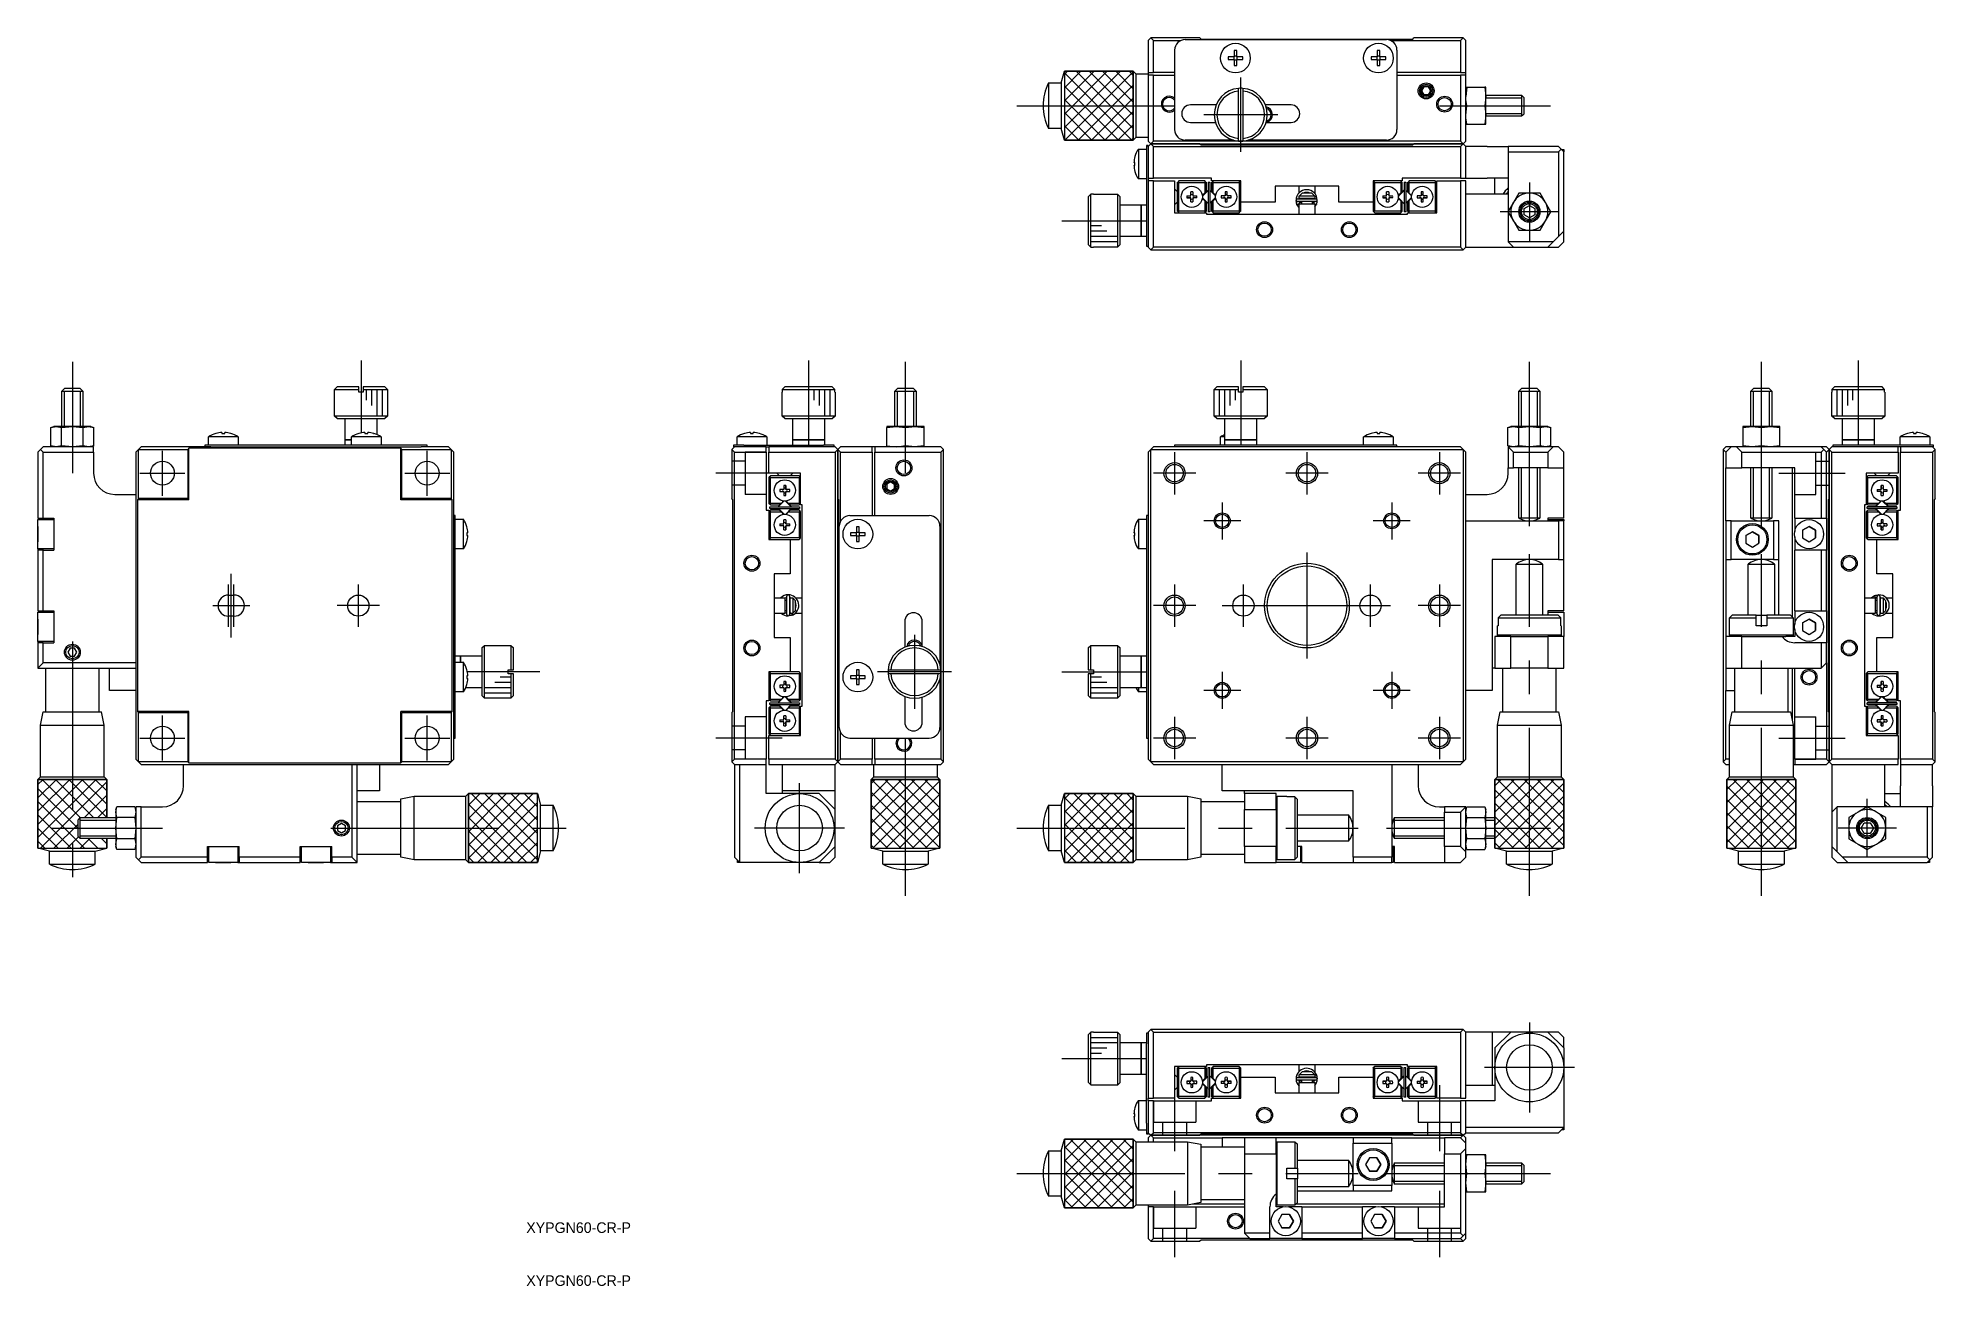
# Model space of a CAD drawing. Extents: x -82 to 276, y 10 to 246.
import ezdxf

# ---------------------------------------------------------------- set-up
doc = ezdxf.new("R2010")
doc.units = 0
doc.linetypes.add('CENTER', pattern=[50.8, 31.75, -6.35, 6.35, -6.35])
doc.linetypes.add('DASHED', pattern=[19.05, 12.7, -6.35])
doc.layers.get('0').update_dxf_attribs({"linetype": 'CONTINUOUS'})
doc.layers.add('CENTER', color=1, linetype='CENTER')
doc.styles.get("Standard").update_dxf_attribs({"font": 'FGP教科書体NT-M'})

msp = doc.modelspace()

# ---------------------------------------------------------------- texts
at = {"color": 7, "linetype": 'CONTINUOUS'}
for p in [(10, 20), (10, 10)]:
    msp.add_text('XYPGN60-CR-P', height=2, dxfattribs=at).set_placement(p)

# ---------------------------------------------------------------- linework, layer by layer
at = {"color": 7, "linetype": 'CONTINUOUS'}
for p, q in [((127.92, 245.62), (127.42, 245.12)), ((127.42, 245.12), (127.42, 239.12)), ((137.22, 245.62), (127.92, 245.62)), ((128.42, 245.12), (127.92, 245.62)), ((128.42, 239.12), (128.42, 245.12)), ((128.42, 245.12), (133.55, 245.12)), ((134.42, 245.32), (172.42, 245.32)), ((137.22, 245.62), (137.42, 245.42)), ((137.42, 245.42), (177.42, 245.42)), ((173.29, 245.12), (186.42, 245.12)), ((177.42, 245.42), (177.62, 245.62)), ((186.92, 245.62), (177.62, 245.62)), ((186.92, 245.62), (186.42, 245.12)), ((186.42, 245.12), (186.42, 239.12)), ((187.42, 245.12), (186.92, 245.62)), ((187.42, 239.12), (187.42, 245.12)), ((132.42, 243.32), (132.42, 228.32)), ((142.52, 242.08), (142.52, 241.56)), ((143.66, 242.08), (142.52, 242.08)), ((142.52, 241.56), (143.66, 241.56)), ((143.59, 242.08), (143.59, 241.56)), ((143.66, 243.22), (143.66, 242.08)), ((144.18, 243.22), (143.66, 243.22)), ((144.18, 242.15), (143.66, 242.15)), ((143.66, 241.56), (143.66, 240.42)), ((143.66, 241.49), (144.18, 241.49)), ((143.66, 240.42), (144.18, 240.42)), ((144.18, 242.08), (144.18, 243.22)), ((145.32, 242.08), (144.18, 242.08)), ((144.18, 241.56), (145.32, 241.56)), ((144.18, 240.42), (144.18, 241.56)), ((144.25, 241.56), (144.25, 242.08)), ((145.32, 241.56), (145.32, 242.08)), ((169.52, 242.08), (169.52, 241.56)), ((170.66, 242.08), (169.52, 242.08)), ((169.52, 241.56), (170.66, 241.56)), ((170.59, 242.08), (170.59, 241.56)), ((171.18, 243.22), (170.66, 243.22)), ((170.66, 243.22), (170.66, 242.08)), ((171.18, 242.15), (170.66, 242.15)), ((170.66, 241.56), (170.66, 240.42)), ((170.66, 241.49), (171.18, 241.49)), ((170.66, 240.42), (171.18, 240.42)), ((171.18, 242.08), (171.18, 243.22)), ((172.32, 242.08), (171.18, 242.08)), ((171.18, 241.56), (172.32, 241.56)), ((171.18, 240.42), (171.18, 241.56)), ((171.25, 241.56), (171.25, 242.08)), ((172.32, 241.56), (172.32, 242.08)), ((174.42, 243.32), (174.42, 228.32)), ((108.62, 237.12), (108.62, 228.52)), ((108.62, 237.12), (111.03, 237.12)), ((111.03, 237.12), (111.62, 239.32)), ((111.03, 237.12), (111.03, 228.52)), ((124.62, 239.32), (111.62, 239.32)), ((111.62, 239.32), (111.62, 226.32)), ((124.62, 239.32), (125.12, 238.82)), ((124.62, 226.32), (124.62, 239.32)), ((125.12, 238.82), (125.12, 226.82)), ((125.12, 238.82), (127.42, 238.82)), ((127.42, 239.12), (128.42, 239.12)), ((127.42, 239.12), (127.42, 238.62)), ((127.42, 238.62), (127.42, 226.12)), ((128.42, 238.62), (127.42, 238.62)), ((132.42, 239.12), (128.42, 239.12)), ((128.42, 226.12), (128.42, 238.62)), ((128.42, 238.62), (132.42, 238.62)), ((186.42, 239.12), (174.42, 239.12)), ((174.42, 238.62), (186.42, 238.62)), ((186.42, 239.12), (187.42, 239.12)), ((186.42, 238.62), (186.42, 226.12)), ((187.42, 238.62), (186.42, 238.62)), ((187.42, 238.62), (187.42, 239.12)), ((187.42, 236.32), (187.42, 238.62)), ((140.28, 232.97), (135.42, 232.97)), ((144.52, 235.6), (144.52, 236.1)), ((144.52, 226.64), (144.52, 235.6)), ((145.32, 236.1), (145.32, 235.6)), ((145.32, 235.6), (145.32, 226.64)), ((154.42, 232.97), (149.57, 232.97)), ((179.49, 236.37), (179.06, 235.62)), ((179.06, 235.62), (179.49, 234.87)), ((179.49, 234.87), (179.06, 235.62)), ((180.35, 236.37), (179.49, 236.37)), ((179.49, 234.87), (180.35, 234.87)), ((180.35, 234.87), (179.49, 234.87)), ((180.79, 235.62), (180.35, 236.37)), ((180.35, 234.87), (180.79, 235.62)), ((180.79, 235.62), (180.35, 234.87)), ((187.42, 236.32), (191.02, 236.32)), ((187.42, 229.32), (187.42, 236.32)), ((187.62, 236.32), (187.42, 234.57)), ((187.62, 232.82), (187.42, 233.98)), ((191.22, 236.32), (191.02, 236.32)), ((191.02, 236.32), (191.22, 234.57)), ((191.02, 236.32), (191.22, 234.57)), ((191.22, 234.57), (191.02, 232.82)), ((191.22, 234.57), (191.22, 236.32)), ((191.22, 234.82), (197.92, 234.82)), ((191.22, 231.07), (191.22, 234.57)), ((197.92, 234.82), (197.92, 230.82)), ((197.92, 234.82), (198.17, 234.57)), ((198.17, 234.57), (198.42, 234.32)), ((198.42, 231.32), (198.42, 234.32)), ((135.42, 229.67), (140.14, 229.67)), ((149.71, 229.67), (154.42, 229.67)), ((187.42, 231.07), (187.62, 232.82)), ((187.42, 230.92), (187.42, 231.07)), ((187.44, 230.55), (187.42, 230.92)), ((187.42, 229.32), (187.62, 229.32)), ((187.42, 226.12), (187.42, 229.32)), ((187.62, 229.32), (187.44, 230.55)), ((187.62, 232.82), (191.02, 232.82)), ((187.62, 229.32), (191.02, 229.32)), ((191.02, 232.82), (191.22, 231.07)), ((191.22, 231.07), (191.02, 229.32)), ((191.02, 229.32), (191.22, 229.32)), ((191.22, 229.32), (191.22, 231.07)), ((197.92, 230.82), (191.22, 230.82)), ((198.17, 231.07), (197.92, 230.82)), ((198.42, 231.32), (198.17, 231.07)), ((111.03, 228.52), (108.62, 228.52)), ((111.62, 226.32), (111.03, 228.52)), ((111.62, 226.32), (124.62, 226.32)), ((125.12, 226.82), (124.62, 226.32)), ((127.42, 226.82), (125.12, 226.82)), ((127.92, 225.62), (127.42, 226.12)), ((128.42, 226.12), (127.92, 225.62)), ((144.92, 226.12), (128.42, 226.12)), ((143.52, 226.32), (134.42, 226.32)), ((144.52, 226.13), (144.52, 226.64)), ((186.42, 226.12), (144.92, 226.12)), ((145.32, 226.64), (145.32, 226.13)), ((172.42, 226.32), (146.32, 226.32)), ((186.92, 225.62), (186.42, 226.12)), ((187.42, 226.12), (186.92, 225.62)), ((124.93, 223.22), (124.92, 223.22)), ((125.58, 224.62), (125.58, 221.82)), ((125.58, 224.62), (127.12, 224.62)), ((127.42, 225.32), (127.12, 225.32)), ((127.12, 225.32), (127.12, 223.32)), ((127.12, 223.32), (127.12, 208.32)), ((127.92, 225.62), (127.42, 225.12)), ((127.42, 225.12), (127.42, 225.32)), ((127.42, 225.12), (127.42, 219.12)), ((127.92, 225.62), (186.92, 225.62)), ((137.22, 225.62), (127.92, 225.62)), ((128.42, 225.12), (127.92, 225.62)), ((128.42, 225.12), (186.42, 225.12)), ((128.42, 219.12), (128.42, 225.12)), ((137.22, 225.62), (137.42, 225.42)), ((137.42, 225.42), (177.42, 225.42)), ((177.42, 225.42), (177.62, 225.62)), ((186.92, 225.62), (177.62, 225.62)), ((186.92, 225.62), (186.42, 225.12)), ((186.42, 225.12), (186.42, 219.12)), ((187.42, 225.12), (186.92, 225.62)), ((191.42, 225.12), (187.42, 225.12)), ((187.42, 219.12), (187.42, 225.12)), ((191.42, 225.12), (195.42, 225.12)), ((204.92, 225.12), (195.42, 225.12)), ((195.42, 225.12), (195.42, 224.12)), ((195.42, 224.12), (204.92, 224.12)), ((195.42, 224.12), (195.42, 212.89)), ((205.42, 224.62), (204.92, 225.12)), ((205.42, 224.62), (204.92, 224.12)), ((204.92, 224.12), (204.92, 208.12)), ((205.92, 224.12), (205.42, 224.62)), ((205.47, 224.57), (205.92, 224.57)), ((205.92, 224.57), (205.92, 224.12)), ((205.92, 224.57), (205.92, 224.12)), ((205.92, 209.12), (205.92, 224.12)), ((124.93, 222.08), (124.74, 222.08)), ((124.74, 221.56), (124.93, 221.56)), ((124.92, 220.42), (124.93, 220.42)), ((124.93, 221.56), (124.93, 222.08)), ((125.58, 221.82), (125.58, 219.02)), ((127.12, 219.02), (125.58, 219.02)), ((127.42, 219.12), (127.42, 218.62)), ((127.42, 219.12), (128.42, 219.12)), ((127.42, 218.62), (127.42, 206.12)), ((128.42, 218.62), (127.42, 218.62)), ((139.42, 219.12), (128.42, 219.12)), ((128.42, 218.62), (132.42, 218.62)), ((128.42, 206.12), (128.42, 218.62)), ((132.42, 218.62), (132.42, 212.62)), ((133.22, 218.62), (133.07, 218.47)), ((138.12, 218.62), (133.22, 218.62)), ((138.27, 218.47), (138.12, 218.62)), ((139.42, 218.62), (139.42, 219.12)), ((144.92, 218.62), (139.42, 218.62)), ((139.72, 218.62), (139.57, 218.47)), ((144.77, 218.47), (144.62, 218.62)), ((144.92, 214.62), (144.92, 218.62)), ((169.92, 218.62), (169.92, 214.62)), ((175.42, 218.62), (169.92, 218.62)), ((170.22, 218.62), (170.07, 218.47)), ((175.27, 218.47), (175.12, 218.62)), ((175.42, 219.12), (175.42, 218.62)), ((186.42, 219.12), (175.42, 219.12)), ((176.72, 218.62), (176.57, 218.47)), ((181.62, 218.62), (176.72, 218.62)), ((181.77, 218.47), (181.62, 218.62)), ((181.92, 218.62), (186.42, 218.62)), ((181.92, 212.62), (181.92, 218.62)), ((186.42, 219.12), (187.42, 219.12)), ((186.42, 218.62), (186.42, 206.12)), ((187.42, 218.62), (186.42, 218.62)), ((187.42, 219.12), (191.42, 219.12)), ((187.42, 206.12), (187.42, 218.62)), ((195.42, 219.12), (191.42, 219.12)), ((192.92, 216.12), (192.92, 219.12)), ((116.62, 216.1), (116.12, 215.6)), ((116.12, 215.6), (116.12, 206.64)), ((117.12, 216.1), (116.62, 216.1)), ((116.62, 206.13), (116.62, 216.1)), ((117.12, 216.12), (117.12, 216.1)), ((117.12, 216.12), (121.62, 216.12)), ((121.62, 216.12), (121.62, 206.12)), ((121.62, 216.12), (122.12, 215.62)), ((122.12, 206.62), (122.12, 215.62)), ((132.42, 217.12), (132.67, 216.87)), ((132.67, 216.87), (132.92, 216.62)), ((132.92, 218.32), (133.07, 218.47)), ((132.92, 218.32), (132.92, 212.92)), ((133.07, 218.47), (133.22, 218.32)), ((133.22, 218.32), (138.12, 218.32)), ((133.22, 212.92), (133.22, 218.32)), ((134.74, 215.82), (135.47, 215.82)), ((135.47, 215.42), (134.74, 215.42)), ((134.74, 215.42), (135.29, 215.42)), ((135.29, 215.42), (135.47, 215.42)), ((135.47, 215.82), (135.47, 216.55)), ((135.47, 214.69), (135.47, 215.42)), ((135.87, 216.55), (135.87, 215.82)), ((135.87, 215.82), (136.6, 215.82)), ((136.6, 215.42), (135.87, 215.42)), ((135.87, 215.42), (135.87, 214.69)), ((135.87, 215.42), (136.06, 215.42)), ((136.6, 215.42), (136.06, 215.42)), ((138.12, 216.32), (137.66, 215.86)), ((137.66, 215.38), (138.12, 214.92)), ((137.68, 215.8), (138.74, 216.86)), ((138.77, 216.81), (137.68, 215.72)), ((138.74, 214.38), (137.68, 215.44)), ((138.12, 218.32), (138.27, 218.47)), ((138.12, 218.32), (138.12, 216.32)), ((138.42, 216.62), (138.12, 216.32)), ((138.27, 218.47), (138.42, 218.32)), ((138.42, 216.62), (138.42, 218.32)), ((138.77, 218.42), (139.07, 218.42)), ((138.77, 218.42), (138.77, 212.82)), ((139.07, 218.42), (139.07, 212.82)), ((139.07, 214.43), (139.59, 214.95)), ((139.1, 216.86), (140.16, 215.8)), ((140.16, 215.44), (139.1, 214.38)), ((139.42, 218.32), (139.57, 218.47)), ((139.42, 218.32), (139.42, 216.62)), ((139.72, 216.32), (139.42, 216.62)), ((139.57, 218.47), (139.72, 218.32)), ((139.59, 214.95), (140.16, 215.51)), ((139.72, 218.32), (144.62, 218.32)), ((139.72, 216.32), (139.72, 218.32)), ((140.19, 215.86), (139.72, 216.32)), ((139.72, 214.92), (140.19, 215.38)), ((141.97, 215.82), (141.24, 215.82)), ((141.24, 215.42), (141.97, 215.42)), ((141.24, 215.42), (141.79, 215.42)), ((141.97, 215.42), (141.79, 215.42)), ((141.97, 216.55), (141.97, 215.82)), ((141.97, 215.42), (141.97, 214.69)), ((142.37, 215.82), (142.37, 216.55)), ((143.1, 215.82), (142.37, 215.82)), ((142.37, 215.42), (143.1, 215.42)), ((142.37, 214.69), (142.37, 215.42)), ((142.56, 215.42), (142.37, 215.42)), ((143.1, 215.42), (142.56, 215.42)), ((144.62, 218.32), (144.77, 218.47)), ((144.62, 218.32), (144.62, 212.92)), ((144.77, 218.47), (144.92, 218.32)), ((151.42, 217.62), (151.42, 214.62)), ((163.42, 217.62), (151.42, 217.62)), ((155.61, 215.22), (159.11, 215.22)), ((155.92, 215.38), (155.88, 215.22)), ((155.92, 216.35), (155.92, 217.62)), ((155.92, 215.82), (155.98, 215.82)), ((155.92, 215.32), (155.92, 215.82)), ((158.92, 215.32), (155.92, 215.32)), ((156.51, 216.32), (155.98, 215.82)), ((155.98, 215.82), (158.87, 215.82)), ((156.42, 215.22), (156.42, 215.32)), ((156.42, 215.22), (156.42, 215.32)), ((158.34, 216.32), (156.51, 216.32)), ((158.87, 215.82), (158.34, 216.32)), ((158.42, 215.32), (158.42, 215.22)), ((158.42, 215.32), (158.42, 215.22)), ((158.84, 215.22), (158.82, 215.32)), ((158.87, 215.82), (158.92, 215.82)), ((158.92, 217.62), (158.92, 216.22)), ((158.92, 215.82), (158.92, 215.32)), ((163.42, 214.62), (163.42, 217.62)), ((169.92, 218.32), (170.07, 218.47)), ((170.07, 218.47), (170.22, 218.32)), ((170.22, 218.32), (175.12, 218.32)), ((170.22, 212.92), (170.22, 218.32)), ((171.74, 215.82), (172.47, 215.82)), ((172.47, 215.42), (171.74, 215.42)), ((171.74, 215.42), (172.29, 215.42)), ((172.29, 215.42), (172.47, 215.42)), ((172.47, 215.82), (172.47, 216.55)), ((172.47, 214.69), (172.47, 215.42)), ((172.87, 216.55), (172.87, 215.82)), ((172.87, 215.82), (173.6, 215.82)), ((173.6, 215.42), (172.87, 215.42)), ((172.87, 215.42), (172.87, 214.69)), ((172.87, 215.42), (173.06, 215.42)), ((173.6, 215.42), (173.06, 215.42)), ((175.12, 216.32), (174.66, 215.86)), ((174.66, 215.38), (175.12, 214.92)), ((174.68, 215.8), (175.74, 216.86)), ((175.25, 216.29), (174.68, 215.72)), ((175.74, 214.38), (174.68, 215.44)), ((175.12, 218.32), (175.27, 218.47)), ((175.12, 218.32), (175.12, 216.32)), ((175.42, 216.62), (175.12, 216.32)), ((175.77, 216.81), (175.25, 216.29)), ((175.27, 218.47), (175.42, 218.32)), ((175.42, 216.62), (175.42, 218.32)), ((175.77, 218.42), (176.07, 218.42)), ((175.77, 218.42), (175.77, 212.82)), ((176.07, 218.42), (176.07, 212.82)), ((176.07, 214.43), (177.16, 215.51)), ((176.1, 216.86), (177.16, 215.8)), ((177.16, 215.44), (176.1, 214.38)), ((176.42, 218.32), (176.57, 218.47)), ((176.42, 218.32), (176.42, 216.62)), ((176.72, 216.32), (176.42, 216.62)), ((176.57, 218.47), (176.72, 218.32)), ((176.72, 218.32), (181.62, 218.32)), ((176.72, 216.32), (176.72, 218.32)), ((177.19, 215.86), (176.72, 216.32)), ((176.72, 214.92), (177.19, 215.38)), ((178.97, 215.82), (178.24, 215.82)), ((178.24, 215.42), (178.97, 215.42)), ((178.24, 215.42), (178.79, 215.42)), ((178.97, 215.42), (178.79, 215.42)), ((178.97, 216.55), (178.97, 215.82)), ((178.97, 215.42), (178.97, 214.69)), ((179.37, 215.82), (179.37, 216.55)), ((180.1, 215.82), (179.37, 215.82)), ((179.37, 215.42), (180.1, 215.42)), ((179.37, 214.69), (179.37, 215.42)), ((179.56, 215.42), (179.37, 215.42)), ((180.1, 215.42), (179.56, 215.42)), ((181.62, 218.32), (181.77, 218.47)), ((181.62, 218.32), (181.62, 212.92)), ((181.77, 218.47), (181.92, 218.32)), ((195.42, 216.12), (187.42, 216.12)), ((197.4, 216.32), (196.39, 214.57)), ((199.42, 216.32), (197.4, 216.32)), ((201.44, 216.32), (199.42, 216.32)), ((202.45, 214.57), (201.44, 216.32)), ((122.12, 214.12), (126.12, 214.12)), ((126.12, 214.12), (126.12, 208.12)), ((126.12, 208.12), (126.12, 214.12)), ((126.12, 214.12), (127.12, 214.12)), ((132.67, 214.37), (132.42, 214.12)), ((132.42, 212.62), (138.42, 212.62)), ((132.92, 214.62), (132.67, 214.37)), ((133.07, 212.77), (132.92, 212.92)), ((133.22, 212.92), (133.07, 212.77)), ((133.07, 212.77), (133.22, 212.62)), ((138.12, 212.92), (133.22, 212.92)), ((138.12, 214.92), (138.12, 212.92)), ((138.12, 214.92), (138.42, 214.62)), ((138.27, 212.77), (138.12, 212.92)), ((138.12, 212.62), (138.27, 212.77)), ((138.42, 212.92), (138.27, 212.77)), ((138.42, 212.92), (138.42, 214.62)), ((138.42, 212.62), (138.42, 212.32)), ((138.42, 212.32), (176.42, 212.32)), ((139.07, 212.82), (138.77, 212.82)), ((139.42, 214.62), (139.72, 214.92)), ((139.42, 214.62), (139.42, 212.92)), ((139.57, 212.77), (139.42, 212.92)), ((139.72, 212.92), (139.57, 212.77)), ((139.57, 212.77), (139.72, 212.62)), ((139.72, 212.92), (139.72, 214.92)), ((144.62, 212.92), (139.72, 212.92)), ((139.72, 212.62), (144.62, 212.62)), ((144.77, 212.77), (144.62, 212.92)), ((144.62, 212.62), (144.77, 212.77)), ((144.92, 212.92), (144.77, 212.77)), ((144.92, 212.92), (144.92, 214.62)), ((151.42, 214.62), (144.92, 214.62)), ((155.53, 214.17), (155.37, 214.94)), ((155.47, 214.58), (155.48, 214.61)), ((155.47, 214.54), (155.47, 214.58)), ((155.47, 214.5), (155.47, 214.54)), ((155.47, 214.46), (155.47, 214.5)), ((155.47, 214.43), (155.47, 214.46)), ((155.47, 214.39), (155.47, 214.43)), ((155.48, 214.35), (155.47, 214.39)), ((155.48, 214.61), (155.49, 214.65)), ((155.48, 214.32), (155.48, 214.35)), ((155.49, 214.28), (155.48, 214.32)), ((155.49, 214.65), (155.5, 214.68)), ((155.5, 214.25), (155.49, 214.28)), ((155.5, 214.68), (155.51, 214.72)), ((155.51, 214.21), (155.5, 214.25)), ((155.51, 214.72), (155.52, 214.74)), ((155.53, 214.18), (155.51, 214.21)), ((155.53, 214.17), (155.92, 214.31)), ((155.53, 214.18), (155.53, 214.18)), ((155.53, 214.18), (155.53, 214.18)), ((155.53, 214.18), (155.53, 214.18)), ((155.53, 214.18), (155.54, 214.17)), ((155.92, 213.58), (155.53, 214.18)), ((155.56, 214.1), (155.53, 214.17)), ((155.54, 214.17), (155.55, 214.18)), ((155.54, 214.17), (155.54, 214.17)), ((155.55, 214.18), (155.56, 214.18)), ((155.56, 214.18), (155.57, 214.18)), ((155.57, 214.18), (155.58, 214.18)), ((155.58, 214.18), (155.59, 214.19)), ((155.59, 214.19), (155.61, 214.19)), ((159.11, 214.72), (155.61, 214.72)), ((155.61, 214.19), (155.62, 214.19)), ((155.62, 214.19), (155.64, 214.2)), ((155.64, 214.2), (155.65, 214.2)), ((155.65, 214.2), (155.67, 214.21)), ((155.67, 214.21), (155.69, 214.22)), ((155.69, 214.22), (155.7, 214.22)), ((155.7, 214.22), (155.72, 214.23)), ((155.72, 214.23), (155.74, 214.24)), ((155.74, 214.24), (155.76, 214.24)), ((155.76, 214.24), (155.78, 214.25)), ((155.78, 214.25), (155.79, 214.26)), ((155.79, 214.26), (155.81, 214.27)), ((155.81, 214.27), (155.83, 214.28)), ((155.83, 214.28), (155.84, 214.28)), ((155.84, 214.28), (155.86, 214.29)), ((155.86, 214.29), (155.88, 214.3)), ((155.88, 214.3), (155.89, 214.31)), ((155.89, 214.31), (155.91, 214.31)), ((155.91, 214.31), (155.92, 214.32)), ((155.92, 214.31), (155.99, 214.37)), ((155.92, 214.32), (155.93, 214.33)), ((155.92, 214.32), (158.92, 214.32)), ((155.92, 212.32), (155.92, 214.32)), ((155.93, 214.33), (155.94, 214.34)), ((155.94, 214.34), (155.95, 214.34)), ((155.95, 214.34), (155.96, 214.35)), ((155.96, 214.35), (155.97, 214.35)), ((155.98, 214.54), (155.97, 214.53)), ((155.97, 214.53), (155.97, 214.52)), ((155.97, 214.52), (155.97, 214.5)), ((155.97, 214.5), (155.97, 214.49)), ((155.97, 214.49), (155.97, 214.48)), ((155.97, 214.48), (155.97, 214.47)), ((155.97, 214.47), (155.97, 214.45)), ((155.97, 214.45), (155.97, 214.44)), ((155.97, 214.44), (155.97, 214.43)), ((155.97, 214.43), (155.97, 214.42)), ((155.97, 214.42), (155.98, 214.41)), ((155.97, 214.35), (155.98, 214.36)), ((155.99, 214.56), (155.98, 214.55)), ((155.98, 214.55), (155.98, 214.54)), ((155.98, 214.41), (155.98, 214.39)), ((155.98, 214.39), (155.98, 214.38)), ((155.98, 214.38), (156.01, 214.32)), ((155.98, 214.38), (155.99, 214.38)), ((155.98, 214.36), (155.98, 214.37)), ((155.98, 214.37), (155.99, 214.37)), ((155.98, 214.36), (155.98, 214.36)), ((156, 214.59), (155.99, 214.58)), ((155.99, 214.58), (155.99, 214.56)), ((155.99, 214.37), (155.99, 214.37)), ((156.01, 214.61), (156, 214.6)), ((156, 214.6), (156, 214.59)), ((156.02, 214.62), (156.01, 214.61)), ((156.03, 214.64), (156.02, 214.63)), ((156.02, 214.63), (156.02, 214.62)), ((156.02, 214.62), (156.42, 214.62)), ((156.04, 214.64), (156.03, 214.64)), ((156.05, 214.65), (156.04, 214.64)), ((156.06, 214.66), (156.05, 214.65)), ((156.07, 214.67), (156.06, 214.66)), ((156.08, 214.68), (156.07, 214.67)), ((156.09, 214.68), (156.08, 214.68)), ((156.1, 214.69), (156.09, 214.68)), ((156.11, 214.69), (156.1, 214.69)), ((156.12, 214.7), (156.11, 214.69)), ((156.13, 214.7), (156.12, 214.7)), ((156.14, 214.71), (156.13, 214.7)), ((156.16, 214.71), (156.14, 214.71)), ((156.17, 214.71), (156.16, 214.71)), ((156.18, 214.71), (156.17, 214.71)), ((156.19, 214.72), (156.18, 214.71)), ((156.2, 214.72), (156.19, 214.72)), ((156.22, 214.72), (156.2, 214.72)), ((156.42, 214.32), (156.42, 214.72)), ((156.42, 214.62), (156.42, 214.72)), ((158.42, 214.72), (158.42, 214.32)), ((158.42, 214.72), (158.42, 214.62)), ((158.42, 214.62), (158.71, 214.62)), ((158.52, 214.72), (158.51, 214.72)), ((158.53, 214.72), (158.52, 214.72)), ((158.54, 214.71), (158.53, 214.72)), ((158.55, 214.71), (158.54, 214.71)), ((158.57, 214.71), (158.55, 214.71)), ((158.58, 214.71), (158.57, 214.71)), ((158.59, 214.7), (158.58, 214.71)), ((158.6, 214.7), (158.59, 214.7)), ((158.61, 214.7), (158.6, 214.7)), ((158.62, 214.69), (158.61, 214.7)), ((158.63, 214.69), (158.62, 214.69)), ((158.65, 214.68), (158.63, 214.69)), ((158.66, 214.67), (158.65, 214.68)), ((158.67, 214.67), (158.66, 214.67)), ((158.68, 214.66), (158.67, 214.67)), ((158.68, 214.65), (158.68, 214.66)), ((158.69, 214.64), (158.68, 214.65)), ((158.7, 214.63), (158.69, 214.64)), ((158.71, 214.62), (158.7, 214.63)), ((158.72, 214.61), (158.71, 214.62)), ((158.72, 214.32), (158.84, 214.72)), ((158.72, 214.6), (158.72, 214.61)), ((158.73, 214.59), (158.72, 214.6)), ((158.74, 214.58), (158.73, 214.59)), ((158.74, 214.57), (158.74, 214.58)), ((158.75, 214.56), (158.74, 214.57)), ((158.74, 214.38), (158.75, 214.39)), ((158.74, 214.37), (158.74, 214.38)), ((158.75, 214.55), (158.75, 214.56)), ((158.75, 214.53), (158.75, 214.55)), ((158.76, 214.52), (158.75, 214.53)), ((158.75, 214.4), (158.76, 214.41)), ((158.75, 214.39), (158.75, 214.4)), ((158.76, 214.51), (158.76, 214.52)), ((158.76, 214.5), (158.76, 214.51)), ((158.76, 214.49), (158.76, 214.5)), ((158.76, 214.47), (158.76, 214.49)), ((158.76, 214.46), (158.76, 214.47)), ((158.76, 214.45), (158.76, 214.46)), ((158.76, 214.44), (158.76, 214.45)), ((158.76, 214.42), (158.76, 214.44)), ((158.76, 214.41), (158.76, 214.42)), ((158.92, 214.32), (158.92, 212.32)), ((159.22, 214.22), (159.2, 214.18)), ((159.2, 214.18), (159.2, 214.18)), ((159.2, 214.18), (159.2, 214.18)), ((159.2, 214.18), (159.2, 214.18)), ((159.23, 214.24), (159.22, 214.24)), ((159.22, 214.24), (159.22, 214.23)), ((159.22, 214.23), (159.22, 214.23)), ((159.22, 214.23), (159.22, 214.23)), ((159.22, 214.23), (159.22, 214.22)), ((159.23, 214.24), (159.23, 214.24)), ((159.23, 214.24), (159.23, 214.24)), ((159.23, 214.24), (159.23, 214.24)), ((159.23, 214.24), (159.23, 214.24)), ((169.92, 214.62), (163.42, 214.62)), ((169.92, 214.62), (169.92, 212.92)), ((170.07, 212.77), (169.92, 212.92)), ((170.22, 212.92), (170.07, 212.77)), ((170.07, 212.77), (170.22, 212.62)), ((175.12, 212.92), (170.22, 212.92)), ((170.22, 212.62), (175.12, 212.62)), ((175.12, 214.92), (175.12, 212.92)), ((175.12, 214.92), (175.42, 214.62)), ((175.27, 212.77), (175.12, 212.92)), ((175.12, 212.62), (175.27, 212.77)), ((175.42, 212.92), (175.27, 212.77)), ((175.42, 212.92), (175.42, 214.62)), ((176.07, 212.82), (175.77, 212.82)), ((176.42, 214.62), (176.72, 214.92)), ((176.42, 214.62), (176.42, 212.92)), ((176.57, 212.77), (176.42, 212.92)), ((176.42, 212.62), (181.92, 212.62)), ((176.42, 212.32), (176.42, 212.62)), ((176.72, 212.92), (176.57, 212.77)), ((176.57, 212.77), (176.72, 212.62)), ((176.72, 212.92), (176.72, 214.92)), ((181.62, 212.92), (176.72, 212.92)), ((181.77, 212.77), (181.62, 212.92)), ((181.62, 212.62), (181.77, 212.77)), ((181.92, 212.92), (181.77, 212.77)), ((196.39, 214.57), (195.38, 212.82)), ((195.38, 212.82), (196.39, 211.07)), ((195.42, 212.75), (195.42, 207.12)), ((198.42, 213.4), (199.42, 213.97)), ((198.42, 212.24), (198.42, 213.4)), ((199.42, 211.66), (198.42, 212.24)), ((199.42, 213.97), (200.42, 213.4)), ((200.42, 212.24), (199.42, 211.66)), ((200.42, 213.4), (200.42, 212.24)), ((203.46, 212.82), (202.45, 214.57)), ((202.45, 211.07), (203.46, 212.82)), ((126.12, 208.12), (122.12, 208.12)), ((127.12, 208.12), (126.12, 208.12)), ((127.12, 208.32), (127.12, 206.32)), ((196.39, 211.07), (197.4, 209.32)), ((197.4, 209.32), (199.42, 209.32)), ((199.42, 209.32), (201.44, 209.32)), ((201.44, 209.32), (202.45, 211.07)), ((204.92, 208.12), (203.92, 207.12)), ((204.92, 208.12), (205.92, 209.12)), ((205.92, 207.12), (205.92, 209.12)), ((116.12, 206.64), (116.62, 206.13)), ((116.62, 206.13), (117.12, 206.13)), ((117.12, 206.13), (117.12, 206.12)), ((121.62, 206.12), (117.12, 206.12)), ((122.12, 206.62), (121.62, 206.12)), ((127.12, 206.32), (127.42, 206.32)), ((127.92, 205.62), (127.42, 206.12)), ((128.42, 206.12), (127.92, 205.62)), ((127.92, 205.62), (186.92, 205.62)), ((186.42, 206.12), (128.42, 206.12)), ((186.92, 205.62), (186.42, 206.12)), ((187.42, 206.12), (186.92, 205.62)), ((187.42, 206.12), (196.42, 206.12)), ((203.92, 207.12), (195.42, 207.12)), ((195.42, 207.12), (196.42, 206.12)), ((196.42, 206.12), (202.92, 206.12)), ((202.92, 206.12), (203.92, 207.12)), ((202.92, 206.12), (204.92, 206.12)), ((205.92, 207.12), (204.92, 206.12)), ((-77.71, 178.94), (-77.46, 179.19)), ((-77.46, 179.19), (-77.21, 179.44)), ((-74.21, 179.44), (-77.21, 179.44)), ((-74.21, 179.44), (-73.96, 179.19)), ((-73.96, 179.19), (-73.71, 178.94)), ((-26.21, 179.24), (-25.71, 179.74)), ((-26.21, 179.24), (-21.61, 179.24)), ((-26.21, 174.24), (-26.21, 179.24)), ((-21.61, 179.74), (-25.71, 179.74)), ((-21.61, 179.24), (-21.61, 179.74)), ((-21.61, 178.74), (-21.61, 179.24)), ((-16.71, 179.74), (-20.81, 179.74)), ((-20.81, 179.74), (-20.81, 179.24)), ((-20.81, 179.24), (-16.21, 179.24)), ((-20.81, 179.24), (-20.81, 178.74)), ((-16.71, 179.74), (-16.21, 179.24)), ((-16.21, 179.24), (-16.21, 174.24)), ((58.83, 179.74), (58.33, 179.24)), ((58.33, 179.24), (68.29, 179.24)), ((58.33, 179.24), (58.33, 178.74)), ((67.79, 179.74), (58.83, 179.74)), ((68.29, 179.24), (67.79, 179.74)), ((68.29, 178.74), (68.29, 179.24)), ((79.61, 178.94), (79.86, 179.19)), ((79.86, 179.19), (80.11, 179.44)), ((83.11, 179.44), (80.11, 179.44)), ((83.11, 179.44), (83.36, 179.19)), ((83.36, 179.19), (83.61, 178.94)), ((139.92, 179.24), (140.42, 179.74)), ((139.92, 179.24), (144.52, 179.24)), ((139.92, 174.24), (139.92, 179.24)), ((144.52, 179.74), (140.42, 179.74)), ((144.52, 179.24), (144.52, 179.74)), ((144.52, 178.74), (144.52, 179.24)), ((149.42, 179.74), (145.32, 179.74)), ((145.32, 179.74), (145.32, 179.24)), ((145.32, 179.24), (149.92, 179.24)), ((145.32, 179.24), (145.32, 178.74)), ((149.42, 179.74), (149.92, 179.24)), ((149.92, 179.24), (149.92, 174.24)), ((197.42, 178.94), (197.67, 179.19)), ((197.67, 179.19), (197.92, 179.44)), ((200.92, 179.44), (197.92, 179.44)), ((200.92, 179.44), (201.17, 179.19)), ((201.17, 179.19), (201.42, 178.94)), ((241.23, 178.94), (241.48, 179.19)), ((241.48, 179.19), (241.73, 179.44)), ((243.23, 179.44), (241.73, 179.44)), ((244.73, 179.44), (243.23, 179.44)), ((244.73, 179.44), (244.98, 179.19)), ((244.98, 179.19), (245.23, 178.94)), ((257.04, 179.74), (256.54, 179.24)), ((256.54, 179.24), (266.51, 179.24)), ((256.54, 179.24), (256.54, 178.74)), ((266.01, 179.74), (257.04, 179.74)), ((266.51, 179.24), (266.01, 179.74)), ((266.51, 178.74), (266.51, 179.24)), ((-77.71, 178.94), (-73.71, 178.94)), ((-77.71, 172.24), (-77.71, 178.94)), ((-73.71, 178.94), (-73.71, 172.24)), ((-20.81, 178.74), (-21.61, 178.74)), ((58.33, 178.74), (58.31, 178.74)), ((58.31, 174.24), (58.31, 178.74)), ((68.31, 178.74), (68.29, 178.74)), ((68.31, 178.74), (68.31, 174.24)), ((79.61, 178.94), (83.61, 178.94)), ((79.61, 172.24), (79.61, 178.94)), ((83.61, 178.94), (83.61, 172.24)), ((145.32, 178.74), (144.52, 178.74)), ((197.42, 178.94), (201.42, 178.94)), ((197.42, 172.24), (197.42, 178.94)), ((201.42, 178.94), (201.42, 172.24)), ((241.23, 178.94), (243.23, 178.94)), ((241.23, 172.24), (241.23, 178.94)), ((243.23, 178.94), (245.23, 178.94)), ((245.23, 178.94), (245.23, 172.24)), ((256.54, 178.74), (256.53, 178.74)), ((256.53, 174.24), (256.53, 178.74)), ((266.53, 178.74), (266.51, 178.74)), ((266.53, 178.74), (266.53, 174.24)), ((-79.76, 172.04), (-78.75, 172.24)), ((-79.76, 172.04), (-79.21, 172.24)), ((-79.76, 168.63), (-79.76, 172.04)), ((-78.75, 172.24), (-79.21, 172.24)), ((-75.71, 172.24), (-78.75, 172.24)), ((-78.75, 172.24), (-77.74, 172.04)), ((-77.74, 172.04), (-75.71, 172.24)), ((-77.74, 168.63), (-77.74, 172.04)), ((-75.71, 172.24), (-73.69, 172.04)), ((-72.68, 172.24), (-75.71, 172.24)), ((-73.69, 172.04), (-72.68, 172.24)), ((-73.69, 168.63), (-73.69, 172.04)), ((-72.68, 172.24), (-71.67, 172.04)), ((-72.21, 172.24), (-72.68, 172.24)), ((-72.21, 172.24), (-71.67, 172.04)), ((-71.67, 168.63), (-71.67, 172.04)), ((-21.21, 174.24), (-26.21, 174.24)), ((-25.71, 173.74), (-26.21, 174.24)), ((-25.71, 173.74), (-21.21, 173.74)), ((-24.21, 169.74), (-24.21, 173.74)), ((-16.21, 174.24), (-21.21, 174.24)), ((-21.21, 173.74), (-16.71, 173.74)), ((-18.21, 173.74), (-18.21, 170.72)), ((-16.21, 174.24), (-16.71, 173.74)), ((68.31, 174.24), (58.31, 174.24)), ((58.81, 173.74), (58.31, 174.24)), ((58.81, 173.74), (67.81, 173.74)), ((60.31, 169.74), (60.31, 173.74)), ((66.31, 173.74), (66.31, 169.74)), ((68.31, 174.24), (67.81, 173.74)), ((78.11, 172.24), (78.11, 172.04)), ((79.86, 172.24), (78.11, 172.24)), ((78.11, 172.04), (79.86, 172.24)), ((78.11, 172.04), (79.86, 172.24)), ((78.11, 168.44), (78.11, 172.04)), ((79.86, 172.24), (81.61, 172.04)), ((83.36, 172.24), (79.86, 172.24)), ((81.61, 172.04), (83.36, 172.24)), ((81.61, 168.63), (81.61, 172.04)), ((83.36, 172.24), (85.11, 172.04)), ((85.11, 172.24), (83.36, 172.24)), ((85.11, 172.04), (85.11, 172.24)), ((85.11, 168.63), (85.11, 172.04)), ((149.92, 174.24), (139.92, 174.24)), ((140.42, 173.74), (139.92, 174.24)), ((140.42, 173.74), (149.42, 173.74)), ((141.92, 169.74), (141.92, 173.74)), ((147.92, 173.74), (147.92, 169.74)), ((149.92, 174.24), (149.42, 173.74)), ((195.38, 172.04), (196.39, 172.24)), ((195.38, 172.04), (195.92, 172.24)), ((195.38, 168.63), (195.38, 172.04)), ((196.39, 172.24), (195.92, 172.24)), ((199.42, 172.24), (196.39, 172.24)), ((196.39, 172.24), (197.4, 172.04)), ((197.4, 172.04), (199.42, 172.24)), ((197.4, 168.63), (197.4, 172.04)), ((199.42, 172.24), (201.44, 172.04)), ((202.45, 172.24), (199.42, 172.24)), ((201.44, 172.04), (202.45, 172.24)), ((201.44, 172.04), (201.44, 168.63)), ((202.45, 172.24), (203.46, 172.04)), ((202.92, 172.24), (202.45, 172.24)), ((202.92, 172.24), (203.46, 172.04)), ((203.46, 168.63), (203.46, 172.04)), ((239.73, 172.04), (241.48, 172.24)), ((239.73, 172.24), (239.73, 172.04)), ((241.48, 172.24), (239.73, 172.24)), ((239.73, 172.04), (239.73, 168.63)), ((244.98, 172.24), (241.48, 172.24)), ((241.48, 172.24), (243.23, 172.04)), ((243.23, 172.04), (244.98, 172.24)), ((243.23, 168.63), (243.23, 172.04)), ((244.98, 172.24), (246.73, 172.04)), ((246.73, 172.24), (244.98, 172.24)), ((246.73, 172.04), (246.73, 172.24)), ((246.73, 168.63), (246.73, 172.04)), ((266.53, 174.24), (256.53, 174.24)), ((257.03, 173.74), (256.53, 174.24)), ((257.03, 173.74), (266.03, 173.74)), ((258.53, 169.74), (258.53, 173.74)), ((264.53, 173.74), (264.53, 169.74)), ((266.53, 174.24), (266.03, 173.74)), ((-81.71, 167.94), (-81.21, 168.44)), ((-71.71, 168.44), (-81.21, 168.44)), ((-78.75, 168.44), (-79.76, 168.63)), ((-79.21, 168.44), (-79.76, 168.63)), ((-77.74, 168.63), (-78.75, 168.44)), ((-75.71, 168.44), (-77.74, 168.63)), ((-73.69, 168.63), (-75.71, 168.44)), ((-72.68, 168.44), (-73.69, 168.63)), ((-71.67, 168.63), (-72.68, 168.44)), ((-71.67, 168.63), (-72.21, 168.44)), ((-71.71, 167.44), (-71.71, 168.44)), ((-63.21, 167.94), (-62.71, 168.44)), ((-49.59, 168.44), (-62.71, 168.44)), ((-50.71, 168.74), (-50.71, 168.44)), ((-48.71, 168.74), (-50.71, 168.74)), ((-44.41, 170.28), (-50.01, 170.28)), ((-50.01, 168.74), (-50.01, 170.28)), ((-49.59, 168.44), (-48.71, 168.44)), ((-10.71, 168.74), (-48.71, 168.74)), ((-48.71, 168.44), (-10.71, 168.44)), ((-48.62, 170.94), (-48.61, 170.93)), ((-47.47, 171.12), (-47.47, 170.93)), ((-47.47, 170.93), (-46.95, 170.93)), ((-46.95, 170.93), (-46.95, 171.12)), ((-45.82, 170.93), (-45.81, 170.94)), ((-44.41, 170.28), (-44.41, 168.74)), ((-23.01, 169.74), (-24.21, 169.74)), ((-24.21, 169.74), (-23.01, 169.74)), ((-24.21, 168.74), (-24.21, 169.74)), ((-17.41, 170.28), (-23.01, 170.28)), ((-23.01, 168.74), (-23.01, 170.28)), ((-21.62, 170.94), (-21.61, 170.93)), ((-20.47, 171.12), (-20.47, 170.93)), ((-20.47, 170.93), (-19.95, 170.93)), ((-19.95, 170.93), (-19.95, 171.12)), ((-18.82, 170.93), (-18.81, 170.94)), ((-17.41, 170.28), (-17.41, 168.74)), ((-8.71, 168.74), (-10.71, 168.74)), ((-10.71, 168.44), (-9.84, 168.44)), ((-4.71, 168.44), (-9.84, 168.44)), ((-8.71, 168.44), (-8.71, 168.74)), ((-4.71, 168.44), (-4.21, 167.94)), ((49.31, 168.44), (48.81, 167.94)), ((49.11, 168.74), (49.11, 168.44)), ((51.11, 168.74), (49.11, 168.74)), ((49.11, 168.44), (49.31, 168.44)), ((55.31, 168.44), (49.31, 168.44)), ((55.41, 170.28), (49.81, 170.28)), ((49.81, 168.74), (49.81, 170.28)), ((51.11, 168.74), (66.11, 168.74)), ((51.21, 170.94), (51.21, 170.93)), ((52.35, 171.12), (52.35, 170.93)), ((52.35, 170.93), (52.87, 170.93)), ((52.87, 170.93), (52.87, 171.12)), ((54.01, 170.93), (54.01, 170.94)), ((55.31, 168.44), (55.81, 168.44)), ((55.31, 167.44), (55.31, 168.44)), ((55.41, 170.28), (55.41, 168.74)), ((68.31, 168.44), (55.81, 168.44)), ((55.81, 168.44), (55.81, 167.44)), ((66.31, 169.74), (60.31, 169.74)), ((60.31, 169.74), (66.31, 169.74)), ((60.31, 168.74), (60.31, 169.74)), ((68.11, 168.74), (66.11, 168.74)), ((66.31, 169.74), (66.31, 168.74)), ((68.11, 168.44), (68.11, 168.74)), ((68.31, 168.44), (68.81, 167.94)), ((69.31, 168.44), (68.81, 167.94)), ((75.31, 168.44), (69.31, 168.44)), ((75.31, 167.44), (75.31, 168.44)), ((75.81, 168.44), (75.31, 168.44)), ((78.11, 168.44), (75.81, 168.44)), ((75.81, 168.44), (75.81, 167.44)), ((78.11, 168.63), (79.86, 168.44)), ((85.11, 168.44), (78.11, 168.44)), ((81.61, 168.63), (80.45, 168.44)), ((83.36, 168.44), (81.61, 168.63)), ((83.51, 168.44), (83.36, 168.44)), ((83.88, 168.46), (83.51, 168.44)), ((85.11, 168.63), (83.88, 168.46)), ((85.11, 168.44), (85.11, 168.63)), ((88.31, 168.44), (85.11, 168.44)), ((88.31, 168.44), (88.81, 167.94)), ((128.42, 168.44), (127.92, 167.94)), ((186.42, 168.44), (128.42, 168.44)), ((132.42, 168.74), (132.42, 168.44)), ((134.42, 168.74), (132.42, 168.74)), ((172.42, 168.74), (134.42, 168.74)), ((141.92, 170.28), (141.12, 170.28)), ((141.12, 168.74), (141.12, 170.28)), ((144.92, 169.74), (141.92, 169.74)), ((141.92, 169.74), (144.92, 169.74)), ((141.92, 168.74), (141.92, 169.74)), ((147.92, 169.74), (144.92, 169.74)), ((144.92, 169.74), (147.92, 169.74)), ((147.92, 169.74), (147.92, 168.74)), ((173.72, 170.28), (168.12, 170.28)), ((168.12, 168.74), (168.12, 170.28)), ((169.52, 170.94), (169.52, 170.93)), ((170.66, 171.12), (170.66, 170.93)), ((170.66, 170.93), (171.18, 170.93)), ((171.18, 170.93), (171.18, 171.12)), ((172.32, 170.93), (172.32, 170.94)), ((174.42, 168.74), (172.42, 168.74)), ((173.72, 170.28), (173.72, 168.74)), ((174.42, 168.44), (174.42, 168.74)), ((186.92, 167.94), (186.42, 168.44)), ((196.39, 168.44), (195.38, 168.63)), ((195.92, 168.44), (195.38, 168.63)), ((203.92, 168.44), (195.42, 168.44)), ((195.42, 168.44), (196.42, 167.44)), ((195.42, 168.44), (195.42, 164.44)), ((197.4, 168.63), (196.39, 168.44)), ((199.42, 168.44), (197.4, 168.63)), ((201.44, 168.63), (199.42, 168.44)), ((202.45, 168.44), (201.44, 168.63)), ((203.46, 168.63), (202.45, 168.44)), ((203.46, 168.63), (202.92, 168.44)), ((202.92, 167.44), (203.92, 168.44)), ((204.92, 168.44), (203.92, 168.44)), ((204.92, 168.44), (205.92, 167.44)), ((236.03, 167.94), (236.53, 168.44)), ((236.53, 167.44), (237.53, 168.44)), ((237.53, 168.44), (236.53, 168.44)), ((238.53, 168.44), (237.53, 168.44)), ((254.53, 168.44), (238.53, 168.44)), ((238.53, 168.44), (239.53, 167.44)), ((241.48, 168.44), (239.73, 168.63)), ((239.73, 168.63), (239.73, 168.44)), ((243.23, 168.63), (241.48, 168.44)), ((244.98, 168.44), (243.23, 168.63)), ((246.73, 168.63), (244.98, 168.44)), ((246.73, 168.44), (246.73, 168.63)), ((255.03, 167.94), (254.53, 168.44)), ((255.53, 168.44), (254.53, 168.44)), ((256.03, 167.94), (255.53, 168.44)), ((256.03, 167.94), (256.53, 168.44)), ((269.03, 168.44), (256.53, 168.44)), ((256.73, 168.74), (256.73, 168.44)), ((258.73, 168.74), (256.73, 168.74)), ((264.53, 169.74), (258.53, 169.74)), ((258.53, 169.74), (264.53, 169.74)), ((258.53, 168.74), (258.53, 169.74)), ((273.73, 168.74), (258.73, 168.74)), ((264.53, 169.74), (264.53, 168.74)), ((269.53, 168.44), (269.03, 168.44)), ((269.03, 167.44), (269.03, 168.44)), ((272.23, 170.28), (269.43, 170.28)), ((269.43, 168.74), (269.43, 170.28)), ((275.53, 168.44), (269.53, 168.44)), ((269.53, 168.44), (269.53, 167.44)), ((270.82, 170.94), (270.83, 170.93)), ((271.97, 171.12), (271.97, 170.93)), ((271.97, 170.93), (272.49, 170.93)), ((275.03, 170.28), (272.23, 170.28)), ((272.49, 170.93), (272.49, 171.12)), ((273.63, 170.93), (273.63, 170.94)), ((275.73, 168.74), (273.73, 168.74)), ((275.03, 170.28), (275.03, 168.74)), ((275.53, 168.44), (275.73, 168.44)), ((276.03, 167.94), (275.53, 168.44)), ((275.73, 168.44), (275.73, 168.74)), ((-82.21, 167.44), (-81.71, 167.94)), ((-82.21, 167.44), (-82.21, 154.94)), ((-81.71, 167.94), (-81.21, 167.44)), ((-81.21, 167.44), (-71.71, 167.44)), ((-81.21, 154.94), (-81.21, 167.44)), ((-71.71, 167.44), (-71.71, 163.44)), ((-63.71, 167.44), (-63.21, 167.94)), ((-63.71, 167.44), (-63.71, 109.44)), ((-63.21, 158.64), (-63.21, 167.94)), ((-63.21, 167.94), (-53.91, 167.94)), ((-53.71, 168.14), (-53.91, 167.94)), ((-53.91, 167.94), (-53.91, 158.64)), ((-53.71, 158.44), (-53.71, 168.14)), ((-13.71, 168.14), (-53.71, 168.14)), ((-13.71, 158.44), (-13.71, 168.14)), ((-13.51, 167.94), (-13.71, 168.14)), ((-13.51, 158.64), (-13.51, 167.94)), ((-13.51, 167.94), (-4.21, 167.94)), ((-4.21, 167.94), (-3.71, 167.44)), ((-4.21, 167.94), (-4.21, 158.64)), ((-3.71, 109.44), (-3.71, 167.44)), ((48.81, 167.94), (49.31, 167.44)), ((48.81, 167.94), (48.81, 158.64)), ((49.31, 167.44), (55.31, 167.44)), ((49.31, 109.44), (49.31, 167.44)), ((55.31, 167.44), (55.31, 156.44)), ((55.81, 167.44), (68.31, 167.44)), ((55.81, 163.44), (55.81, 167.44)), ((68.81, 167.94), (68.31, 167.44)), ((68.31, 167.44), (68.31, 109.44)), ((68.81, 108.94), (68.81, 167.94)), ((68.81, 167.94), (69.31, 167.44)), ((68.81, 167.94), (68.81, 158.64)), ((69.31, 167.44), (75.31, 167.44)), ((69.31, 154.31), (69.31, 167.44)), ((75.31, 167.44), (75.31, 155.44)), ((75.81, 167.44), (88.31, 167.44)), ((75.81, 155.44), (75.81, 167.44)), ((88.81, 167.94), (88.31, 167.44)), ((88.31, 167.44), (88.31, 125.94)), ((88.81, 108.94), (88.81, 167.94)), ((127.92, 167.94), (127.42, 167.44)), ((127.42, 167.44), (127.42, 109.44)), ((127.92, 167.94), (186.92, 167.94)), ((127.92, 108.94), (127.92, 167.94)), ((187.42, 167.44), (186.92, 167.94)), ((186.92, 167.94), (186.92, 108.94)), ((187.42, 109.44), (187.42, 167.44)), ((196.42, 167.44), (202.92, 167.44)), ((196.42, 164.44), (196.42, 167.44)), ((202.92, 167.44), (202.92, 164.44)), ((205.92, 164.44), (205.92, 167.44)), ((236.53, 167.44), (236.03, 167.94)), ((236.03, 167.94), (236.03, 108.94)), ((236.53, 167.44), (236.53, 164.44)), ((239.53, 167.44), (254.53, 167.44)), ((239.53, 164.44), (239.53, 167.44)), ((254.53, 167.44), (255.03, 167.94)), ((254.53, 167.44), (254.53, 154.94)), ((255.03, 167.94), (255.53, 167.44)), ((255.53, 167.44), (256.03, 167.94)), ((255.53, 154.94), (255.53, 167.44)), ((256.53, 167.44), (256.03, 167.94)), ((256.03, 167.94), (256.03, 108.94)), ((256.03, 158.64), (256.03, 167.94)), ((256.53, 167.44), (269.03, 167.44)), ((256.53, 109.44), (256.53, 167.44)), ((269.03, 167.44), (269.03, 163.44)), ((269.53, 167.44), (275.53, 167.44)), ((269.53, 156.44), (269.53, 167.44)), ((275.53, 167.44), (276.03, 167.94)), ((275.53, 167.44), (275.53, 109.44)), ((276.03, 158.64), (276.03, 167.94)), ((61.81, 163.44), (55.81, 163.44)), ((55.96, 162.79), (55.81, 162.64)), ((55.81, 162.64), (55.81, 157.74)), ((55.96, 162.79), (56.11, 162.94)), ((56.11, 162.64), (55.96, 162.79)), ((61.51, 162.94), (56.11, 162.94)), ((56.11, 162.64), (61.51, 162.64)), ((56.11, 157.74), (56.11, 162.64)), ((57.56, 163.19), (57.31, 163.44)), ((57.81, 162.94), (57.56, 163.19)), ((60.06, 163.19), (59.81, 162.94)), ((60.31, 163.44), (60.06, 163.19)), ((61.51, 162.94), (61.66, 162.79)), ((61.66, 162.79), (61.51, 162.64)), ((61.51, 162.64), (61.51, 157.74)), ((61.81, 162.64), (61.66, 162.79)), ((61.81, 157.44), (61.81, 163.44)), ((78.81, 161.8), (78.06, 161.37)), ((78.06, 161.37), (78.06, 160.5)), ((79.56, 161.37), (78.81, 161.8)), ((78.81, 161.8), (79.56, 161.37)), ((79.56, 160.5), (79.56, 161.37)), ((79.56, 161.37), (79.56, 160.5)), ((195.42, 164.44), (196.42, 164.44)), ((195.42, 163.44), (195.42, 164.44)), ((202.92, 164.44), (196.42, 164.44)), ((197.42, 154.97), (197.42, 164.44)), ((201.42, 164.44), (201.42, 154.97)), ((202.92, 164.44), (205.92, 164.44)), ((205.92, 154.94), (205.92, 164.44)), ((236.53, 164.44), (239.53, 164.44)), ((236.53, 154.44), (236.53, 164.44)), ((249.53, 164.44), (239.53, 164.44)), ((241.23, 154.97), (241.23, 164.44)), ((245.23, 164.44), (245.23, 154.97)), ((249.03, 164.44), (249.03, 136.34)), ((249.53, 154.94), (249.53, 164.44)), ((263.03, 163.44), (263.03, 157.44)), ((269.03, 163.44), (263.03, 163.44)), ((263.18, 162.79), (263.03, 162.64)), ((263.18, 162.79), (263.33, 162.94)), ((263.33, 162.64), (263.18, 162.79)), ((268.73, 162.94), (263.33, 162.94)), ((263.33, 157.74), (263.33, 162.64)), ((263.33, 162.64), (268.73, 162.64)), ((264.78, 163.19), (264.53, 163.44)), ((265.03, 162.94), (264.78, 163.19)), ((267.28, 163.19), (267.03, 162.94)), ((267.53, 163.44), (267.28, 163.19)), ((268.73, 162.94), (268.88, 162.79)), ((268.88, 162.79), (268.73, 162.64)), ((268.73, 162.64), (268.73, 157.74)), ((269.03, 162.64), (268.88, 162.79)), ((269.03, 157.74), (269.03, 162.64)), ((-67.71, 159.44), (-63.71, 159.44)), ((-63.21, 158.64), (-63.41, 158.44)), ((-63.41, 158.44), (-63.41, 118.44)), ((-53.71, 158.44), (-63.41, 158.44)), ((-53.91, 158.64), (-63.21, 158.64)), ((-13.71, 158.44), (-13.51, 158.64)), ((-13.71, 158.44), (-13.51, 158.64)), ((-4.01, 158.44), (-13.71, 158.44)), ((-4.21, 158.64), (-13.51, 158.64)), ((-4.01, 158.44), (-4.21, 158.64)), ((-4.01, 118.44), (-4.01, 158.44)), ((49.01, 158.44), (48.81, 158.64)), ((49.01, 118.44), (49.01, 158.44)), ((55.81, 157.74), (55.96, 157.59)), ((55.96, 157.59), (56.11, 157.74)), ((58.11, 157.74), (56.11, 157.74)), ((57.57, 157.11), (58.63, 158.17)), ((58.11, 157.74), (57.81, 157.44)), ((58.61, 160.39), (57.88, 160.39)), ((57.88, 159.99), (58.61, 159.99)), ((58.57, 158.2), (58.11, 157.74)), ((58.61, 161.12), (58.61, 160.39)), ((58.61, 159.99), (58.61, 159.26)), ((60, 157.09), (58.92, 158.17)), ((58.99, 158.17), (60.05, 157.11)), ((59.01, 160.39), (59.01, 161.12)), ((59.01, 161.12), (59.01, 160.57)), ((59.01, 160.57), (59.01, 160.39)), ((59.74, 160.39), (59.01, 160.39)), ((59.01, 159.99), (59.74, 159.99)), ((59.01, 159.26), (59.01, 159.99)), ((59.01, 159.99), (59.01, 159.8)), ((59.01, 159.26), (59.01, 159.8)), ((59.51, 157.74), (59.05, 158.2)), ((61.51, 157.74), (59.51, 157.74)), ((59.81, 157.44), (59.51, 157.74)), ((61.51, 157.74), (61.66, 157.59)), ((61.66, 157.59), (61.81, 157.74)), ((69.01, 158.44), (68.81, 158.64)), ((69.01, 118.44), (69.01, 158.44)), ((78.06, 160.5), (78.81, 160.07)), ((78.81, 160.07), (79.56, 160.5)), ((79.56, 160.5), (78.81, 160.07)), ((187.42, 159.44), (191.42, 159.44)), ((256.03, 158.64), (255.83, 158.44)), ((255.83, 158.44), (255.83, 118.44)), ((263.03, 157.74), (263.18, 157.59)), ((263.18, 157.59), (263.33, 157.74)), ((265.32, 157.74), (263.33, 157.74)), ((264.79, 157.11), (265.85, 158.17)), ((265.32, 157.74), (265.02, 157.44)), ((265.1, 160.39), (265.83, 160.39)), ((265.83, 159.99), (265.1, 159.99)), ((265.79, 158.2), (265.32, 157.74)), ((265.83, 160.39), (265.83, 161.12)), ((265.83, 161.12), (265.83, 160.57)), ((265.83, 160.57), (265.83, 160.39)), ((265.83, 159.26), (265.83, 159.99)), ((265.83, 159.99), (265.83, 159.8)), ((265.83, 159.26), (265.83, 159.8)), ((267.22, 157.09), (266.13, 158.17)), ((266.2, 158.17), (267.26, 157.11)), ((266.23, 161.12), (266.23, 160.39)), ((266.23, 160.39), (266.95, 160.39)), ((266.95, 159.99), (266.23, 159.99)), ((266.23, 159.99), (266.23, 159.26)), ((266.73, 157.74), (266.26, 158.2)), ((268.73, 157.74), (266.73, 157.74)), ((267.03, 157.44), (266.73, 157.74)), ((268.73, 157.74), (268.88, 157.59)), ((268.88, 157.59), (269.03, 157.74)), ((276.03, 158.64), (275.83, 158.44)), ((275.83, 158.44), (275.83, 118.44)), ((-82.21, 154.94), (-81.21, 154.94)), ((-82.21, 151.94), (-82.21, 154.69)), ((-82.21, 149.19), (-82.21, 154.69)), ((-82.21, 154.69), (-79.21, 154.69)), ((-81.21, 154.94), (-79.21, 154.94)), ((-79.21, 154.94), (-79.21, 148.94)), ((-3.41, 155.44), (-3.71, 155.44)), ((-3.71, 154.31), (-3.71, 153.44)), ((-3.41, 153.44), (-3.41, 155.44)), ((-3.41, 154.74), (-1.87, 154.74)), ((-1.87, 149.14), (-1.87, 154.74)), ((55.31, 156.44), (55.81, 156.44)), ((55.81, 156.44), (55.81, 150.94)), ((55.96, 156.29), (55.81, 156.14)), ((56.11, 157.44), (55.96, 157.59)), ((55.96, 156.29), (56.11, 156.44)), ((56.11, 156.14), (55.96, 156.29)), ((56.01, 157.09), (61.61, 157.09)), ((56.01, 156.79), (56.01, 157.09)), ((56.01, 156.79), (61.61, 156.79)), ((56.11, 157.44), (57.81, 157.44)), ((57.81, 156.44), (56.11, 156.44)), ((56.11, 156.14), (58.11, 156.14)), ((56.11, 151.24), (56.11, 156.14)), ((58.63, 155.7), (57.57, 156.76)), ((57.62, 156.79), (58.14, 156.27)), ((57.81, 156.44), (58.11, 156.14)), ((58.11, 156.14), (58.57, 155.67)), ((58.14, 156.27), (58.7, 155.7)), ((58.61, 153.89), (58.61, 154.62)), ((60.05, 156.76), (58.99, 155.7)), ((59.01, 154.62), (59.01, 153.89)), ((59.01, 154.62), (59.01, 154.07)), ((59.01, 153.89), (59.01, 154.07)), ((59.05, 155.67), (59.51, 156.14)), ((59.51, 156.14), (59.81, 156.44)), ((59.51, 156.14), (61.51, 156.14)), ((59.81, 157.44), (61.51, 157.44)), ((61.51, 156.44), (59.81, 156.44)), ((61.66, 157.59), (61.51, 157.44)), ((61.51, 156.44), (61.66, 156.29)), ((61.66, 156.29), (61.51, 156.14)), ((61.51, 156.14), (61.51, 151.24)), ((61.61, 157.09), (61.61, 156.79)), ((61.81, 156.14), (61.66, 156.29)), ((62.11, 157.44), (61.81, 157.44)), ((61.81, 151.24), (61.81, 156.14)), ((62.11, 119.44), (62.11, 157.44)), ((71.11, 155.44), (86.11, 155.44)), ((125.58, 154.74), (125.58, 149.14)), ((125.58, 154.74), (127.12, 154.74)), ((127.42, 155.44), (127.12, 155.44)), ((127.12, 155.44), (127.12, 153.44)), ((187.42, 154.44), (204.92, 154.44)), ((201.42, 154.97), (197.42, 154.97)), ((201.42, 154.97), (197.42, 154.97)), ((205.92, 154.94), (202.92, 154.94)), ((202.92, 154.94), (202.92, 154.44)), ((202.92, 154.69), (205.92, 154.69)), ((205.92, 154.44), (204.92, 154.44)), ((204.92, 154.44), (204.92, 147.14)), ((205.92, 154.69), (205.92, 154.44)), ((205.92, 147.14), (205.92, 154.44)), ((237.53, 154.44), (236.53, 154.44)), ((236.53, 154.44), (236.53, 147.14)), ((237.53, 154.44), (245.53, 154.44)), ((237.53, 147.14), (237.53, 154.44)), ((243.23, 154.97), (241.23, 154.97)), ((243.23, 154.97), (241.23, 154.97)), ((245.23, 154.97), (243.23, 154.97)), ((245.23, 154.97), (243.23, 154.97)), ((246.53, 154.44), (245.53, 154.44)), ((245.53, 154.44), (245.53, 147.14)), ((246.53, 147.14), (246.53, 154.44)), ((249.53, 154.94), (254.53, 154.94)), ((249.53, 154.94), (249.53, 152.46)), ((254.53, 154.94), (255.53, 154.94)), ((255.53, 154.94), (255.53, 148.94)), ((262.73, 157.44), (262.73, 119.44)), ((263.03, 157.44), (262.73, 157.44)), ((263.18, 156.29), (263.03, 156.14)), ((263.03, 156.14), (263.03, 151.24)), ((263.33, 157.44), (263.18, 157.59)), ((263.18, 156.29), (263.33, 156.44)), ((263.33, 156.14), (263.18, 156.29)), ((268.83, 157.09), (263.23, 157.09)), ((263.23, 156.79), (263.23, 157.09)), ((268.83, 156.79), (263.23, 156.79)), ((263.33, 157.44), (265.02, 157.44)), ((265.02, 156.44), (263.33, 156.44)), ((263.33, 156.14), (265.32, 156.14)), ((263.33, 151.24), (263.33, 156.14)), ((265.85, 155.7), (264.79, 156.76)), ((264.83, 156.79), (265.35, 156.27)), ((265.02, 156.44), (265.32, 156.14)), ((265.32, 156.14), (265.79, 155.67)), ((265.35, 156.27), (265.92, 155.7)), ((265.83, 154.62), (265.83, 153.89)), ((265.83, 154.62), (265.83, 154.07)), ((265.83, 153.89), (265.83, 154.07)), ((267.26, 156.76), (266.2, 155.7)), ((266.23, 153.89), (266.23, 154.62)), ((266.26, 155.67), (266.73, 156.14)), ((266.73, 156.14), (267.03, 156.44)), ((266.73, 156.14), (268.73, 156.14)), ((267.03, 157.44), (268.73, 157.44)), ((268.73, 156.44), (267.03, 156.44)), ((268.88, 157.59), (268.73, 157.44)), ((268.73, 156.44), (268.88, 156.29)), ((268.88, 156.29), (268.73, 156.14)), ((268.73, 156.14), (268.73, 151.24)), ((268.83, 157.09), (268.83, 156.79)), ((269.03, 156.14), (268.88, 156.29)), ((269.03, 156.44), (269.53, 156.44)), ((269.03, 150.94), (269.03, 156.44)), ((-82.21, 152.66), (-82.21, 153.38)), ((-82.21, 153.38), (-82.21, 152.66)), ((-82.21, 151.22), (-82.21, 152.66)), ((-82.21, 152.66), (-82.21, 151.22)), ((-82.21, 149.19), (-82.21, 151.94)), ((-82.21, 150.49), (-82.21, 151.22)), ((-82.21, 151.22), (-82.21, 150.49)), ((-3.41, 115.44), (-3.41, 153.44)), ((-1.22, 153.34), (-1.22, 153.34)), ((-1.22, 152.2), (-1.22, 151.68)), ((-1.03, 152.2), (-1.22, 152.2)), ((-1.22, 151.68), (-1.03, 151.68)), ((-1.22, 150.54), (-1.22, 150.53)), ((55.81, 151.24), (55.96, 151.09)), ((55.81, 150.94), (59.81, 150.94)), ((55.96, 151.09), (56.11, 151.24)), ((56.11, 150.94), (55.96, 151.09)), ((61.51, 151.24), (56.11, 151.24)), ((57.88, 153.89), (58.61, 153.89)), ((58.61, 153.49), (57.88, 153.49)), ((58.61, 152.76), (58.61, 153.49)), ((59.01, 153.89), (59.74, 153.89)), ((59.74, 153.49), (59.01, 153.49)), ((59.01, 153.49), (59.01, 152.76)), ((59.01, 153.3), (59.01, 153.49)), ((59.01, 152.76), (59.01, 153.3)), ((59.81, 150.94), (61.51, 150.94)), ((59.81, 150.94), (59.81, 144.44)), ((61.51, 151.24), (61.66, 151.09)), ((61.66, 151.09), (61.51, 150.94)), ((61.66, 151.09), (61.81, 151.24)), ((69.11, 115.44), (69.11, 153.44)), ((71.21, 152.2), (71.21, 151.68)), ((72.35, 152.2), (71.21, 152.2)), ((71.21, 151.68), (72.35, 151.68)), ((72.28, 152.2), (72.28, 151.68)), ((72.87, 153.34), (72.35, 153.34)), ((72.35, 153.34), (72.35, 152.2)), ((72.87, 152.27), (72.35, 152.27)), ((72.35, 151.68), (72.35, 150.54)), ((72.35, 151.61), (72.87, 151.61)), ((72.35, 150.54), (72.87, 150.54)), ((72.87, 152.2), (72.87, 153.34)), ((74.01, 152.2), (72.87, 152.2)), ((72.87, 150.54), (72.87, 151.68)), ((72.87, 151.68), (74.01, 151.68)), ((72.94, 151.68), (72.94, 152.2)), ((74.01, 151.68), (74.01, 152.2)), ((88.11, 153.44), (88.11, 127.34)), ((124.93, 152.2), (124.74, 152.2)), ((124.74, 151.68), (124.93, 151.68)), ((124.93, 153.34), (124.92, 153.34)), ((124.92, 150.53), (124.93, 150.54)), ((124.93, 151.68), (124.93, 152.2)), ((127.12, 153.44), (127.12, 115.44)), ((241.53, 152.38), (240.28, 151.66)), ((240.28, 151.66), (241.53, 152.38)), ((240.28, 151.66), (240.28, 150.22)), ((242.78, 151.66), (241.53, 152.38)), ((241.53, 152.38), (242.78, 151.66)), ((242.78, 150.22), (242.78, 151.66)), ((242.78, 151.66), (242.78, 150.22)), ((249.53, 151.41), (249.53, 148.94)), ((252.23, 153.38), (250.98, 152.66)), ((250.98, 152.66), (252.23, 153.38)), ((250.98, 152.66), (250.98, 151.22)), ((250.98, 151.22), (252.23, 150.49)), ((253.48, 152.66), (252.23, 153.38)), ((252.23, 153.38), (253.48, 152.66)), ((252.23, 150.49), (253.48, 151.22)), ((253.48, 151.22), (253.48, 152.66)), ((253.48, 152.66), (253.48, 151.22)), ((263.03, 151.24), (263.18, 151.09)), ((263.18, 151.09), (263.33, 151.24)), ((263.33, 150.94), (263.18, 151.09)), ((268.73, 151.24), (263.33, 151.24)), ((263.33, 150.94), (265.03, 150.94)), ((265.03, 150.94), (269.03, 150.94)), ((265.03, 144.44), (265.03, 150.94)), ((265.83, 153.89), (265.1, 153.89)), ((265.1, 153.49), (265.83, 153.49)), ((265.83, 153.49), (265.83, 152.76)), ((265.83, 153.3), (265.83, 153.49)), ((265.83, 152.76), (265.83, 153.3)), ((266.95, 153.89), (266.23, 153.89)), ((266.23, 153.49), (266.95, 153.49)), ((266.23, 152.76), (266.23, 153.49)), ((268.73, 151.24), (268.88, 151.09)), ((268.88, 151.09), (268.73, 150.94)), ((268.88, 151.09), (269.03, 151.24)), ((-82.21, 149.19), (-82.21, 148.94)), ((-79.21, 149.19), (-82.21, 149.19)), ((-81.21, 148.94), (-82.21, 148.94)), ((-82.21, 148.94), (-82.21, 137.44)), ((-81.21, 148.94), (-81.21, 149.19)), ((-81.21, 148.94), (-79.21, 148.94)), ((-81.21, 137.44), (-81.21, 148.94)), ((-1.87, 149.14), (-3.41, 149.14)), ((127.12, 149.14), (125.58, 149.14)), ((192.42, 147.14), (192.42, 122.44)), ((204.92, 147.14), (192.42, 147.14)), ((204.92, 147.14), (205.92, 147.14)), ((205.92, 137.44), (205.92, 147.14)), ((236.53, 147.14), (237.53, 147.14)), ((236.53, 147.14), (236.53, 132.64)), ((245.53, 147.14), (237.53, 147.14)), ((240.28, 150.22), (241.53, 149.49)), ((241.53, 149.49), (242.78, 150.22)), ((245.53, 147.14), (246.53, 147.14)), ((246.53, 136.64), (246.53, 147.14)), ((249.53, 137.44), (249.53, 148.94)), ((254.53, 148.94), (249.53, 148.94)), ((255.53, 148.94), (254.53, 148.94)), ((254.53, 148.94), (254.53, 137.44)), ((255.53, 137.44), (255.53, 148.94)), ((56.81, 144.44), (56.81, 132.44)), ((59.81, 144.44), (56.81, 144.44)), ((196.92, 146.26), (201.92, 146.26)), ((196.92, 136.64), (196.92, 146.26)), ((201.92, 146.26), (201.92, 136.64)), ((240.73, 146.26), (245.27, 146.26)), ((240.73, 136.64), (240.73, 146.26)), ((245.27, 146.26), (245.73, 146.26)), ((245.73, 146.26), (245.73, 136.64)), ((268.03, 144.44), (265.03, 144.44)), ((268.03, 132.44), (268.03, 144.44)), ((-46.21, 140.44), (-45.21, 140.44)), ((56.81, 139.94), (58.81, 139.94)), ((59.21, 139.97), (58.81, 139.85)), ((58.81, 139.94), (58.81, 136.94)), ((59.05, 139.94), (59.11, 139.94)), ((59.11, 139.94), (59.11, 139.44)), ((59.21, 136.74), (59.21, 140.24)), ((59.71, 140.24), (59.71, 136.74)), ((59.87, 139.94), (59.71, 139.97)), ((59.81, 139.84), (59.71, 139.64)), ((59.81, 136.94), (59.81, 139.94)), ((59.81, 139.94), (60.31, 139.94)), ((60.19, 140.35), (60.25, 140.33)), ((60.31, 139.94), (60.31, 139.88)), ((60.31, 139.88), (60.31, 136.99)), ((60.81, 139.35), (60.31, 139.88)), ((60.84, 139.94), (62.11, 139.94)), ((262.73, 139.94), (264.73, 139.94)), ((263.99, 139.94), (264.59, 140.33)), ((264.5, 140.29), (264.58, 140.33)), ((264.58, 140.33), (265.34, 140.49)), ((264.58, 140.33), (264.72, 139.93)), ((264.59, 140.33), (264.58, 140.33)), ((264.58, 140.33), (264.58, 140.33)), ((264.58, 140.33), (264.58, 140.32)), ((264.58, 140.32), (264.58, 140.31)), ((264.58, 140.31), (264.58, 140.31)), ((264.58, 140.31), (264.58, 140.3)), ((264.58, 140.3), (264.59, 140.29)), ((264.59, 140.33), (264.62, 140.35)), ((264.59, 140.33), (264.59, 140.33)), ((264.59, 140.29), (264.59, 140.28)), ((264.59, 140.28), (264.59, 140.26)), ((264.59, 140.26), (264.6, 140.25)), ((264.6, 140.25), (264.6, 140.24)), ((264.6, 140.24), (264.61, 140.22)), ((264.61, 140.22), (264.61, 140.21)), ((264.61, 140.21), (264.62, 140.19)), ((264.62, 140.35), (264.65, 140.36)), ((264.62, 140.19), (264.62, 140.17)), ((264.62, 140.17), (264.63, 140.16)), ((264.63, 140.16), (264.64, 140.14)), ((264.64, 140.14), (264.64, 140.12)), ((264.64, 140.12), (264.65, 140.1)), ((264.65, 140.36), (264.69, 140.37)), ((264.65, 140.1), (264.66, 140.08)), ((264.66, 140.08), (264.67, 140.07)), ((264.67, 140.07), (264.67, 140.05)), ((264.67, 140.05), (264.68, 140.03)), ((264.68, 140.03), (264.69, 140.01)), ((264.69, 140.37), (264.73, 140.38)), ((264.69, 140.01), (264.7, 140)), ((264.7, 140), (264.71, 139.98)), ((264.71, 139.98), (264.71, 139.97)), ((264.71, 139.97), (264.72, 139.95)), ((264.72, 139.95), (264.73, 139.94)), ((264.72, 139.93), (264.77, 139.87)), ((264.73, 140.38), (264.76, 140.38)), ((264.73, 139.94), (264.73, 136.94)), ((264.73, 139.94), (264.74, 139.93)), ((264.78, 139.87), (264.73, 139.85)), ((264.74, 139.93), (264.74, 139.92)), ((264.74, 139.92), (264.75, 139.91)), ((264.75, 139.91), (264.76, 139.9)), ((264.76, 140.38), (264.8, 140.39)), ((264.76, 139.9), (264.76, 139.89)), ((264.76, 139.89), (264.77, 139.88)), ((264.77, 139.88), (264.77, 139.88)), ((264.77, 139.88), (264.77, 139.87)), ((264.77, 139.87), (264.78, 139.87)), ((264.79, 139.88), (264.78, 139.87)), ((264.78, 139.87), (264.78, 139.87)), ((264.8, 139.88), (264.79, 139.88)), ((264.8, 140.39), (264.84, 140.39)), ((264.81, 139.88), (264.8, 139.88)), ((264.83, 139.89), (264.81, 139.88)), ((264.84, 139.89), (264.83, 139.89)), ((264.84, 140.39), (264.87, 140.39)), ((264.85, 139.89), (264.84, 139.89)), ((264.86, 139.89), (264.85, 139.89)), ((264.87, 139.89), (264.86, 139.89)), ((264.87, 140.39), (264.91, 140.39)), ((264.89, 139.89), (264.87, 139.89)), ((264.9, 139.89), (264.89, 139.89)), ((264.91, 139.89), (264.9, 139.89)), ((264.91, 140.39), (264.95, 140.39)), ((264.92, 139.89), (264.91, 139.89)), ((264.94, 139.88), (264.92, 139.89)), ((264.95, 139.88), (264.94, 139.88)), ((264.95, 140.39), (264.98, 140.38)), ((264.96, 139.88), (264.95, 139.88)), ((264.97, 139.87), (264.96, 139.88)), ((264.98, 139.87), (264.97, 139.87)), ((264.98, 140.38), (265.02, 140.38)), ((264.99, 139.86), (264.98, 139.87)), ((265, 139.86), (264.99, 139.86)), ((265.01, 139.85), (265, 139.86)), ((265.02, 139.84), (265.01, 139.85)), ((265.02, 140.38), (265.06, 140.37)), ((265.03, 139.83), (265.02, 139.84)), ((265.03, 139.84), (265.03, 139.44)), ((265.04, 139.83), (265.03, 139.83)), ((265.05, 139.82), (265.04, 139.83)), ((265.06, 139.81), (265.05, 139.82)), ((265.06, 140.37), (265.09, 140.36)), ((265.07, 139.8), (265.06, 139.81)), ((265.08, 139.79), (265.07, 139.8)), ((265.08, 139.78), (265.08, 139.79)), ((265.09, 139.77), (265.08, 139.78)), ((265.09, 140.36), (265.13, 140.35)), ((265.1, 139.76), (265.09, 139.77)), ((265.1, 139.75), (265.1, 139.76)), ((265.11, 139.74), (265.1, 139.75)), ((265.11, 139.73), (265.11, 139.74)), ((265.11, 139.71), (265.11, 139.73)), ((265.12, 136.74), (265.12, 140.24)), ((265.13, 140.35), (265.14, 140.34)), ((265.62, 140.24), (265.62, 136.74)), ((265.78, 139.94), (265.62, 139.97)), ((265.73, 136.94), (265.73, 139.94)), ((265.73, 139.94), (266.23, 139.94)), ((266.23, 139.94), (266.23, 139.88)), ((266.23, 139.88), (266.23, 136.99)), ((266.73, 139.35), (266.23, 139.88)), ((266.76, 139.94), (268.03, 139.94)), ((-82.21, 137.44), (-81.21, 137.44)), ((-82.21, 134.44), (-82.21, 137.19)), ((-82.21, 131.69), (-82.21, 137.19)), ((-82.21, 137.19), (-79.21, 137.19)), ((-81.21, 137.44), (-79.21, 137.44)), ((-79.21, 137.44), (-79.21, 131.44)), ((-45.21, 136.44), (-46.21, 136.44)), ((58.81, 136.94), (56.81, 136.94)), ((58.81, 139.44), (59.21, 139.44)), ((59.21, 137.44), (58.81, 137.44)), ((58.81, 137.14), (59.21, 137.01)), ((59.11, 139.44), (59.21, 139.44)), ((59.11, 137.44), (59.11, 137.04)), ((59.21, 137.44), (59.11, 137.44)), ((60.19, 136.63), (59.49, 136.5)), ((59.71, 136.64), (59.69, 136.64)), ((59.71, 139.44), (59.81, 139.44)), ((59.71, 139.44), (59.81, 139.44)), ((59.81, 137.44), (59.71, 137.44)), ((59.81, 137.44), (59.71, 137.44)), ((59.71, 137.35), (59.81, 137.15)), ((59.74, 136.63), (59.71, 136.64)), ((59.78, 136.62), (59.74, 136.63)), ((59.82, 136.61), (59.78, 136.62)), ((60.31, 136.94), (59.81, 136.94)), ((59.85, 136.6), (59.82, 136.61)), ((59.89, 136.6), (59.85, 136.6)), ((59.93, 136.6), (59.89, 136.6)), ((59.96, 136.6), (59.93, 136.6)), ((60, 136.6), (59.96, 136.6)), ((60.04, 136.6), (60, 136.6)), ((60.07, 136.6), (60.04, 136.6)), ((60.11, 136.61), (60.07, 136.6)), ((60.15, 136.62), (60.11, 136.61)), ((60.18, 136.63), (60.15, 136.62)), ((60.16, 136.94), (60.17, 136.92)), ((60.26, 136.66), (60.17, 136.94)), ((60.17, 136.92), (60.18, 136.9)), ((60.18, 136.9), (60.19, 136.88)), ((60.22, 136.64), (60.18, 136.63)), ((60.19, 136.88), (60.2, 136.86)), ((60.2, 136.86), (60.2, 136.84)), ((60.2, 136.84), (60.21, 136.82)), ((60.21, 136.82), (60.22, 136.8)), ((60.22, 136.8), (60.22, 136.78)), ((60.22, 136.78), (60.23, 136.76)), ((60.25, 136.66), (60.22, 136.64)), ((60.23, 136.76), (60.24, 136.75)), ((60.24, 136.75), (60.24, 136.73)), ((60.24, 136.73), (60.24, 136.72)), ((60.24, 136.72), (60.25, 136.7)), ((60.25, 136.7), (60.25, 136.69)), ((60.33, 136.69), (60.25, 136.66)), ((60.25, 136.69), (60.25, 136.68)), ((60.25, 136.68), (60.25, 136.67)), ((60.25, 136.67), (60.25, 136.67)), ((60.25, 136.67), (60.25, 136.66)), ((60.25, 136.66), (60.25, 136.66)), ((60.25, 136.66), (60.25, 136.66)), ((60.31, 136.99), (60.81, 137.52)), ((60.31, 136.99), (60.31, 136.94)), ((62.11, 136.94), (60.71, 136.94)), ((60.81, 137.52), (60.81, 139.35)), ((194.01, 136.64), (193.51, 136.14)), ((193.51, 136.14), (205.34, 136.14)), ((193.51, 136.14), (193.51, 134.64)), ((204.83, 136.64), (194.01, 136.64)), ((194.78, 136.64), (194.01, 136.64)), ((205.92, 137.44), (202.92, 137.44)), ((202.92, 137.44), (202.92, 136.64)), ((202.92, 137.19), (205.92, 137.19)), ((204.83, 136.64), (204.07, 136.64)), ((205.34, 136.14), (204.83, 136.64)), ((205.34, 134.64), (205.34, 136.14)), ((205.92, 137.19), (205.92, 134.44)), ((237.23, 136.14), (237.73, 136.64)), ((237.23, 136.14), (242.23, 136.14)), ((237.23, 132.84), (237.23, 136.14)), ((242.23, 136.64), (237.73, 136.64)), ((242.23, 136.14), (242.23, 136.64)), ((242.23, 136.64), (244.23, 136.64)), ((242.23, 134.64), (242.23, 136.14)), ((248.73, 136.64), (244.23, 136.64)), ((244.23, 136.64), (244.23, 136.14)), ((244.23, 136.14), (249.23, 136.14)), ((244.23, 136.14), (244.23, 134.64)), ((248.73, 136.64), (249.23, 136.14)), ((249.23, 136.14), (249.23, 132.84)), ((249.53, 137.44), (254.53, 137.44)), ((249.53, 137.44), (249.53, 134.96)), ((254.53, 137.44), (255.53, 137.44)), ((255.53, 137.44), (255.53, 131.44)), ((264.73, 136.94), (262.73, 136.94)), ((264.59, 136.66), (264.59, 136.66)), ((264.59, 136.66), (264.59, 136.66)), ((264.59, 136.66), (264.59, 136.66)), ((264.63, 136.64), (264.59, 136.66)), ((264.64, 136.64), (264.63, 136.64)), ((264.64, 136.63), (264.64, 136.64)), ((264.64, 136.64), (264.64, 136.64)), ((264.65, 136.63), (264.64, 136.63)), ((264.64, 136.63), (264.64, 136.63)), ((264.64, 136.63), (264.64, 136.63)), ((264.65, 136.63), (264.65, 136.63)), ((264.65, 136.63), (264.65, 136.63)), ((264.65, 136.63), (264.65, 136.63)), ((264.73, 139.44), (265.12, 139.44)), ((265.12, 137.44), (264.73, 137.44)), ((264.73, 137.14), (265.12, 137.01)), ((264.78, 137.12), (264.78, 137.11)), ((264.78, 137.12), (264.79, 137.11)), ((264.79, 137.11), (264.81, 137.11)), ((264.81, 137.11), (264.82, 137.1)), ((264.82, 137.1), (264.83, 137.1)), ((264.83, 137.1), (264.84, 137.1)), ((264.84, 137.1), (264.86, 137.1)), ((264.86, 137.1), (264.87, 137.1)), ((264.87, 137.1), (264.88, 137.1)), ((264.88, 137.1), (264.89, 137.1)), ((264.89, 137.1), (264.9, 137.1)), ((264.9, 137.1), (264.92, 137.1)), ((264.92, 137.1), (264.93, 137.1)), ((264.93, 137.1), (264.94, 137.1)), ((264.94, 137.1), (264.95, 137.11)), ((264.95, 137.11), (264.96, 137.11)), ((264.96, 137.11), (264.98, 137.12)), ((264.98, 137.12), (264.99, 137.12)), ((264.99, 137.12), (265, 137.13)), ((265, 137.13), (265.01, 137.13)), ((265.01, 137.13), (265.02, 137.14)), ((265.02, 137.14), (265.03, 137.15)), ((265.03, 139.44), (265.12, 139.44)), ((265.03, 137.44), (265.03, 137.15)), ((265.12, 137.44), (265.03, 137.44)), ((265.03, 137.15), (265.04, 137.16)), ((265.04, 137.16), (265.05, 137.16)), ((265.05, 137.16), (265.06, 137.17)), ((265.06, 137.18), (265.07, 137.19)), ((265.06, 137.17), (265.06, 137.18)), ((265.07, 137.19), (265.08, 137.2)), ((265.08, 137.2), (265.09, 137.21)), ((265.09, 137.22), (265.1, 137.23)), ((265.09, 137.21), (265.09, 137.22)), ((265.1, 137.25), (265.11, 137.26)), ((265.1, 137.23), (265.1, 137.25)), ((265.12, 139.7), (265.11, 139.71)), ((265.11, 137.27), (265.12, 137.28)), ((265.11, 137.26), (265.11, 137.27)), ((265.12, 139.69), (265.12, 139.7)), ((265.12, 139.68), (265.12, 139.69)), ((265.12, 139.67), (265.12, 139.68)), ((265.12, 139.65), (265.12, 139.67)), ((265.12, 139.64), (265.12, 139.65)), ((265.12, 137.34), (265.12, 137.35)), ((265.12, 137.33), (265.12, 137.34)), ((265.12, 137.32), (265.12, 137.33)), ((265.12, 137.3), (265.12, 137.32)), ((265.12, 137.29), (265.12, 137.3)), ((265.12, 137.28), (265.12, 137.29)), ((265.62, 139.44), (265.73, 139.44)), ((265.62, 139.44), (265.73, 139.44)), ((265.73, 137.44), (265.62, 137.44)), ((265.73, 137.44), (265.62, 137.44)), ((265.62, 137.01), (265.73, 137.03)), ((266.23, 136.94), (265.73, 136.94)), ((266.23, 136.99), (266.73, 137.52)), ((266.23, 136.99), (266.23, 136.94)), ((268.03, 136.94), (266.63, 136.94)), ((266.73, 137.52), (266.73, 139.35)), ((-82.21, 135.16), (-82.21, 135.88)), ((-82.21, 135.88), (-82.21, 135.16)), ((-82.21, 133.72), (-82.21, 135.16)), ((-82.21, 135.16), (-82.21, 133.72)), ((-82.21, 131.69), (-82.21, 134.44)), ((-82.21, 132.99), (-82.21, 133.72)), ((-82.21, 133.72), (-82.21, 132.99)), ((81.46, 135.44), (81.46, 130.58)), ((84.76, 130.72), (84.76, 135.44)), ((192.92, 132.64), (192.92, 126.64)), ((195.92, 132.64), (192.92, 132.64)), ((193.51, 134.64), (193.42, 134.64)), ((193.51, 134.64), (193.42, 134.64)), ((193.42, 132.84), (193.42, 134.64)), ((205.42, 132.84), (193.42, 132.84)), ((193.62, 132.64), (193.42, 132.84)), ((195.92, 126.64), (195.92, 132.64)), ((195.92, 132.64), (202.92, 132.64)), ((202.92, 132.64), (202.92, 126.64)), ((204.17, 132.64), (202.92, 132.64)), ((205.92, 132.64), (204.17, 132.64)), ((205.42, 132.84), (205.22, 132.64)), ((205.42, 134.64), (205.34, 134.64)), ((205.42, 134.64), (205.34, 134.64)), ((205.42, 134.64), (205.42, 132.84)), ((205.92, 134.44), (205.92, 132.64)), ((205.92, 126.64), (205.92, 132.64)), ((236.53, 132.64), (236.53, 126.64)), ((239.53, 132.64), (236.53, 132.64)), ((243.23, 132.84), (237.23, 132.84)), ((237.43, 132.64), (237.23, 132.84)), ((239.53, 126.64), (239.53, 132.64)), ((239.53, 132.64), (247.13, 132.64)), ((244.23, 134.64), (242.23, 134.64)), ((249.23, 132.84), (243.23, 132.84)), ((247.13, 132.64), (247.85, 132.64)), ((249.53, 132.64), (247.85, 132.64)), ((249.23, 132.84), (249.03, 132.64)), ((249.53, 133.91), (249.53, 132.64)), ((252.23, 135.88), (250.98, 135.16)), ((250.98, 135.16), (252.23, 135.88)), ((250.98, 135.16), (250.98, 133.72)), ((250.98, 133.72), (252.23, 132.99)), ((253.48, 135.16), (252.23, 135.88)), ((252.23, 135.88), (253.48, 135.16)), ((252.23, 132.99), (253.48, 133.72)), ((253.48, 133.72), (253.48, 135.16)), ((253.48, 135.16), (253.48, 133.72)), ((-82.21, 131.69), (-82.21, 131.44)), ((-79.21, 131.69), (-82.21, 131.69)), ((-81.21, 131.44), (-82.21, 131.44)), ((-82.21, 131.44), (-82.21, 126.64)), ((-81.21, 131.44), (-79.21, 131.44)), ((-81.21, 127.64), (-81.21, 131.44)), ((-76.15, 130.39), (-76.58, 129.64)), ((-76.58, 129.64), (-76.15, 128.89)), ((-75.28, 130.39), (-76.15, 130.39)), ((-74.85, 129.64), (-75.28, 130.39)), ((-75.28, 128.89), (-74.85, 129.64)), ((1.59, 130.44), (2.09, 130.94)), ((1.59, 130.44), (1.59, 125.94)), ((2.09, 125.94), (2.09, 130.94)), ((2.09, 130.94), (7.09, 130.94)), ((7.09, 130.94), (7.09, 126.34)), ((7.09, 130.94), (7.59, 130.44)), ((7.59, 126.34), (7.59, 130.44)), ((56.81, 132.44), (59.81, 132.44)), ((59.81, 132.44), (59.81, 125.94)), ((116.12, 130.44), (116.62, 130.94)), ((116.12, 130.44), (116.12, 126.34)), ((116.62, 126.34), (116.62, 130.94)), ((116.62, 130.94), (121.62, 130.94)), ((121.62, 130.94), (121.62, 120.94)), ((121.62, 130.94), (122.12, 130.44)), ((122.12, 121.44), (122.12, 130.44)), ((254.53, 131.44), (249.53, 131.44)), ((255.53, 131.44), (254.53, 131.44)), ((254.53, 131.44), (254.53, 126.64)), ((255.53, 127.64), (255.53, 131.44)), ((265.03, 132.44), (268.03, 132.44)), ((265.03, 125.94), (265.03, 132.44)), ((-81.21, 127.64), (-82.21, 126.64)), ((-82.21, 126.64), (-63.71, 126.64)), ((-63.71, 127.64), (-81.21, 127.64)), ((-80.71, 118.39), (-80.71, 126.64)), ((-76.15, 128.89), (-75.28, 128.89)), ((-70.71, 126.64), (-70.71, 118.39)), ((-68.71, 122.44), (-68.71, 126.64)), ((-3.41, 128.94), (-2.41, 128.94)), ((-3.41, 127.74), (-1.87, 127.74)), ((-2.41, 127.74), (-2.41, 128.94)), ((-2.41, 128.94), (-2.41, 127.74)), ((-2.41, 128.94), (1.59, 128.94)), ((-1.87, 122.14), (-1.87, 127.74)), ((-1.22, 126.34), (-1.22, 126.34)), ((1.59, 125.94), (1.59, 121.44)), ((2.09, 120.94), (2.09, 125.94)), ((6.59, 125.54), (6.59, 126.34)), ((6.59, 126.34), (7.09, 126.34)), ((7.09, 125.54), (6.59, 125.54)), ((7.09, 126.34), (7.59, 126.34)), ((7.09, 125.54), (7.09, 120.94)), ((7.59, 125.54), (7.09, 125.54)), ((7.59, 121.44), (7.59, 125.54)), ((55.81, 125.94), (55.81, 120.44)), ((59.81, 125.94), (55.81, 125.94)), ((55.96, 125.79), (55.81, 125.64)), ((55.96, 125.79), (56.11, 125.94)), ((56.11, 125.64), (55.96, 125.79)), ((56.11, 120.74), (56.11, 125.64)), ((56.11, 125.64), (61.51, 125.64)), ((61.51, 125.94), (59.81, 125.94)), ((61.51, 125.94), (61.66, 125.79)), ((61.66, 125.79), (61.51, 125.64)), ((61.51, 125.64), (61.51, 120.74)), ((61.81, 125.64), (61.66, 125.79)), ((61.81, 120.74), (61.81, 125.64)), ((72.87, 126.34), (72.35, 126.34)), ((72.35, 126.34), (72.35, 125.2)), ((72.87, 125.2), (72.87, 126.34)), ((78.33, 126.34), (78.83, 126.34)), ((78.83, 125.54), (78.33, 125.54)), ((78.83, 126.34), (87.79, 126.34)), ((87.79, 125.54), (78.83, 125.54)), ((87.79, 126.34), (88.29, 126.34)), ((88.29, 125.54), (87.79, 125.54)), ((88.31, 125.94), (88.31, 109.44)), ((116.12, 126.34), (116.62, 126.34)), ((116.12, 125.54), (116.12, 121.44)), ((116.62, 125.54), (116.12, 125.54)), ((116.62, 126.34), (117.12, 126.34)), ((116.62, 120.94), (116.62, 125.54)), ((117.12, 125.54), (116.62, 125.54)), ((117.12, 126.34), (117.12, 125.54)), ((122.12, 128.94), (126.12, 128.94)), ((126.12, 128.94), (126.12, 125.94)), ((126.12, 125.94), (126.12, 128.94)), ((126.12, 128.94), (127.12, 128.94)), ((126.12, 125.94), (126.12, 122.94)), ((126.12, 122.94), (126.12, 125.94)), ((192.92, 126.64), (192.42, 126.64)), ((192.92, 126.64), (195.92, 126.64)), ((194.42, 118.39), (194.42, 126.64)), ((202.92, 126.64), (195.92, 126.64)), ((202.92, 126.64), (205.92, 126.64)), ((204.42, 126.64), (204.42, 118.39)), ((236.53, 126.64), (236.53, 122.44)), ((236.53, 126.64), (239.53, 126.64)), ((238.23, 118.39), (238.23, 126.64)), ((239.53, 126.64), (254.53, 126.64)), ((248.23, 126.64), (248.23, 118.39)), ((249.03, 126.64), (249.03, 116.89)), ((249.53, 109.44), (249.53, 126.64)), ((255.53, 127.64), (254.53, 126.64)), ((255.53, 127.64), (255.53, 109.44)), ((263.18, 125.79), (263.03, 125.64)), ((263.03, 125.64), (263.03, 120.74)), ((263.18, 125.79), (263.33, 125.94)), ((263.33, 125.64), (263.18, 125.79)), ((265.03, 125.94), (263.33, 125.94)), ((263.33, 125.64), (268.73, 125.64)), ((263.33, 120.74), (263.33, 125.64)), ((269.03, 125.94), (265.03, 125.94)), ((268.73, 125.94), (268.88, 125.79)), ((268.88, 125.79), (268.73, 125.64)), ((268.73, 125.64), (268.73, 120.74)), ((269.03, 125.64), (268.88, 125.79)), ((269.03, 120.44), (269.03, 125.94)), ((-63.71, 122.44), (-68.71, 122.44)), ((-1.87, 122.14), (-3.41, 122.14)), ((1.59, 122.94), (-1.43, 122.94)), ((-1.22, 125.2), (-1.22, 124.68)), ((-1.03, 125.2), (-1.22, 125.2)), ((-1.22, 124.68), (-1.03, 124.68)), ((-1.22, 123.54), (-1.22, 123.53)), ((58.61, 123.39), (57.88, 123.39)), ((57.88, 122.99), (58.61, 122.99)), ((58.61, 124.12), (58.61, 123.39)), ((58.61, 122.99), (58.61, 122.26)), ((59.01, 123.39), (59.01, 124.12)), ((59.01, 124.12), (59.01, 123.57)), ((59.01, 123.57), (59.01, 123.39)), ((59.74, 123.39), (59.01, 123.39)), ((59.01, 122.99), (59.74, 122.99)), ((59.01, 122.26), (59.01, 122.99)), ((59.01, 122.99), (59.01, 122.8)), ((59.01, 122.26), (59.01, 122.8)), ((71.21, 125.2), (71.21, 124.68)), ((72.35, 125.2), (71.21, 125.2)), ((71.21, 124.68), (72.35, 124.68)), ((72.28, 125.2), (72.28, 124.68)), ((72.87, 125.27), (72.35, 125.27)), ((72.35, 124.68), (72.35, 123.54)), ((72.35, 124.61), (72.87, 124.61)), ((72.35, 123.54), (72.87, 123.54)), ((74.01, 125.2), (72.87, 125.2)), ((72.87, 123.54), (72.87, 124.68)), ((72.87, 124.68), (74.01, 124.68)), ((72.94, 124.68), (72.94, 125.2)), ((74.01, 124.68), (74.01, 125.2)), ((88.11, 124.54), (88.11, 115.44)), ((126.12, 122.94), (122.12, 122.94)), ((125.58, 122.94), (125.58, 122.14)), ((127.12, 122.14), (125.58, 122.14)), ((127.12, 122.94), (126.12, 122.94)), ((192.42, 122.44), (187.42, 122.44)), ((236.53, 122.44), (238.23, 122.44)), ((236.53, 109.44), (236.53, 122.44)), ((265.1, 123.39), (265.83, 123.39)), ((265.83, 122.99), (265.1, 122.99)), ((265.83, 123.39), (265.83, 124.12)), ((265.83, 124.12), (265.83, 123.57)), ((265.83, 123.57), (265.83, 123.39)), ((265.83, 122.26), (265.83, 122.99)), ((265.83, 122.99), (265.83, 122.8)), ((265.83, 122.26), (265.83, 122.8)), ((266.23, 124.12), (266.23, 123.39)), ((266.23, 123.39), (266.95, 123.39)), ((266.95, 122.99), (266.23, 122.99)), ((266.23, 122.99), (266.23, 122.26)), ((-81.71, 115.89), (-81.21, 118.39)), ((-81.21, 118.39), (-78.88, 118.39)), ((-81.21, 118.39), (-80.71, 118.39)), ((-80.96, 118.39), (-78.73, 118.39)), ((-80.96, 118.39), (-80.71, 118.39)), ((-78.88, 118.39), (-70.21, 118.39)), ((-78.73, 118.39), (-70.46, 118.39)), ((-70.71, 118.39), (-70.21, 118.39)), ((-70.71, 118.39), (-70.46, 118.39)), ((-69.71, 115.89), (-70.21, 118.39)), ((-63.41, 118.44), (-63.21, 118.24)), ((-53.71, 118.44), (-63.41, 118.44)), ((-63.21, 108.94), (-63.21, 118.24)), ((-63.21, 118.24), (-53.91, 118.24)), ((-53.91, 118.24), (-53.71, 118.44)), ((-53.91, 118.24), (-53.71, 118.44)), ((-53.91, 118.24), (-53.91, 108.94)), ((-53.71, 108.74), (-53.71, 118.44)), ((-13.71, 108.74), (-13.71, 118.44)), ((-4.01, 118.44), (-13.71, 118.44)), ((-13.51, 118.24), (-4.21, 118.24)), ((-13.51, 108.94), (-13.51, 118.24)), ((-4.21, 118.24), (-4.01, 118.44)), ((-4.21, 118.24), (-4.01, 118.44)), ((-4.21, 118.24), (-4.21, 108.94)), ((2.09, 120.94), (1.59, 121.44)), ((7.09, 120.94), (2.09, 120.94)), ((7.59, 121.44), (7.09, 120.94)), ((48.81, 118.24), (49.01, 118.44)), ((48.81, 118.24), (48.81, 108.94)), ((55.81, 120.44), (55.31, 120.44)), ((55.31, 120.44), (55.31, 109.44)), ((55.81, 120.74), (55.96, 120.59)), ((55.96, 119.29), (55.81, 119.14)), ((55.81, 119.14), (55.81, 114.24)), ((55.96, 120.59), (56.11, 120.74)), ((56.11, 120.44), (55.96, 120.59)), ((55.96, 119.29), (56.11, 119.44)), ((56.11, 119.14), (55.96, 119.29)), ((56.01, 120.09), (61.61, 120.09)), ((56.01, 119.79), (56.01, 120.09)), ((56.01, 119.79), (61.61, 119.79)), ((58.11, 120.74), (56.11, 120.74)), ((56.11, 120.44), (57.81, 120.44)), ((57.81, 119.44), (56.11, 119.44)), ((56.11, 119.14), (58.11, 119.14)), ((56.11, 114.24), (56.11, 119.14)), ((57.57, 120.11), (58.63, 121.17)), ((58.63, 118.7), (57.57, 119.76)), ((57.62, 119.79), (58.7, 118.7)), ((58.11, 120.74), (57.81, 120.44)), ((57.81, 119.44), (58.11, 119.14)), ((58.57, 121.2), (58.11, 120.74)), ((58.11, 119.14), (58.57, 118.67)), ((59.48, 120.61), (58.92, 121.17)), ((58.99, 121.17), (60.05, 120.11)), ((60.05, 119.76), (58.99, 118.7)), ((59.51, 120.74), (59.05, 121.2)), ((59.05, 118.67), (59.51, 119.14)), ((60, 120.09), (59.48, 120.61)), ((61.51, 120.74), (59.51, 120.74)), ((59.81, 120.44), (59.51, 120.74)), ((59.51, 119.14), (59.81, 119.44)), ((59.51, 119.14), (61.51, 119.14)), ((59.81, 120.44), (61.51, 120.44)), ((61.51, 119.44), (59.81, 119.44)), ((61.51, 120.74), (61.66, 120.59)), ((61.66, 120.59), (61.51, 120.44)), ((61.51, 119.44), (61.66, 119.29)), ((61.66, 119.29), (61.51, 119.14)), ((61.51, 119.14), (61.51, 114.24)), ((61.61, 120.09), (61.61, 119.79)), ((61.66, 120.59), (61.81, 120.74)), ((61.81, 119.14), (61.66, 119.29)), ((61.81, 119.44), (62.11, 119.44)), ((61.81, 113.94), (61.81, 119.44)), ((68.81, 118.24), (69.01, 118.44)), ((68.81, 118.24), (68.81, 108.94)), ((81.46, 121.29), (81.46, 116.44)), ((84.76, 116.44), (84.76, 121.15)), ((116.62, 120.94), (116.12, 121.44)), ((121.62, 120.94), (116.62, 120.94)), ((122.12, 121.44), (121.62, 120.94)), ((193.42, 115.89), (193.92, 118.39)), ((193.92, 118.39), (204.92, 118.39)), ((204.92, 118.39), (205.42, 115.89)), ((237.23, 115.89), (237.73, 118.39)), ((237.73, 118.39), (247.73, 118.39)), ((237.73, 118.39), (238.23, 118.39)), ((237.98, 118.39), (247.52, 118.39)), ((237.98, 118.39), (238.23, 118.39)), ((247.52, 118.39), (248.48, 118.39)), ((247.73, 118.39), (248.73, 118.39)), ((248.23, 118.39), (248.73, 118.39)), ((248.23, 118.39), (248.48, 118.39)), ((248.73, 118.39), (249.23, 115.89)), ((255.83, 118.44), (256.03, 118.24)), ((256.03, 108.94), (256.03, 118.24)), ((262.73, 119.44), (263.03, 119.44)), ((263.03, 120.74), (263.18, 120.59)), ((263.03, 119.44), (263.03, 113.94)), ((263.18, 119.29), (263.03, 119.14)), ((263.18, 120.59), (263.33, 120.74)), ((263.33, 120.44), (263.18, 120.59)), ((263.18, 119.29), (263.33, 119.44)), ((263.33, 119.14), (263.18, 119.29)), ((263.23, 119.79), (263.23, 120.09)), ((268.83, 120.09), (263.23, 120.09)), ((268.83, 119.79), (263.23, 119.79)), ((265.32, 120.74), (263.33, 120.74)), ((263.33, 120.44), (265.02, 120.44)), ((265.02, 119.44), (263.33, 119.44)), ((263.33, 119.14), (265.32, 119.14)), ((263.33, 114.24), (263.33, 119.14)), ((264.79, 120.11), (265.85, 121.17)), ((265.85, 118.7), (264.79, 119.76)), ((264.83, 119.79), (265.92, 118.7)), ((265.32, 120.74), (265.02, 120.44)), ((265.02, 119.44), (265.32, 119.14)), ((265.79, 121.2), (265.32, 120.74)), ((265.32, 119.14), (265.79, 118.67)), ((266.7, 120.61), (266.13, 121.17)), ((266.2, 121.17), (267.26, 120.11)), ((267.26, 119.76), (266.2, 118.7)), ((266.73, 120.74), (266.26, 121.2)), ((266.26, 118.67), (266.73, 119.14)), ((267.22, 120.09), (266.7, 120.61)), ((268.73, 120.74), (266.73, 120.74)), ((267.03, 120.44), (266.73, 120.74)), ((266.73, 119.14), (267.03, 119.44)), ((266.73, 119.14), (268.73, 119.14)), ((267.03, 120.44), (268.73, 120.44)), ((268.73, 119.44), (267.03, 119.44)), ((268.73, 120.74), (268.88, 120.59)), ((268.88, 120.59), (268.73, 120.44)), ((268.73, 119.44), (268.88, 119.29)), ((268.88, 119.29), (268.73, 119.14)), ((268.73, 119.14), (268.73, 114.24)), ((268.83, 120.09), (268.83, 119.79)), ((268.88, 120.59), (269.03, 120.74)), ((269.03, 119.14), (268.88, 119.29)), ((269.53, 120.44), (269.03, 120.44)), ((269.03, 114.24), (269.03, 119.14)), ((269.53, 109.44), (269.53, 120.44)), ((275.83, 118.44), (276.03, 118.24)), ((276.03, 108.94), (276.03, 118.24)), ((-81.71, 115.89), (-79.17, 115.89)), ((-81.71, 106.14), (-81.71, 115.89)), ((-79.17, 115.89), (-69.71, 115.89)), ((-69.71, 106.14), (-69.71, 115.89)), ((-3.41, 113.44), (-3.41, 115.44)), ((57.88, 116.89), (58.61, 116.89)), ((58.61, 116.49), (57.88, 116.49)), ((58.61, 116.89), (58.61, 117.62)), ((58.61, 115.76), (58.61, 116.49)), ((59.01, 117.62), (59.01, 116.89)), ((59.01, 117.62), (59.01, 117.07)), ((59.01, 116.89), (59.01, 117.07)), ((59.01, 116.89), (59.74, 116.89)), ((59.74, 116.49), (59.01, 116.49)), ((59.01, 116.49), (59.01, 115.76)), ((59.01, 116.3), (59.01, 116.49)), ((59.01, 115.76), (59.01, 116.3)), ((127.12, 115.44), (127.12, 113.44)), ((193.42, 115.89), (205.42, 115.89)), ((193.42, 106.14), (193.42, 115.89)), ((205.42, 115.89), (205.42, 106.14)), ((237.23, 115.89), (248.13, 115.89)), ((237.23, 106.14), (237.23, 115.89)), ((248.13, 115.89), (249.23, 115.89)), ((249.23, 115.89), (249.23, 106.14)), ((265.83, 116.89), (265.1, 116.89)), ((265.1, 116.49), (265.83, 116.49)), ((265.83, 117.62), (265.83, 116.89)), ((265.83, 117.62), (265.83, 117.07)), ((265.83, 116.89), (265.83, 117.07)), ((265.83, 116.49), (265.83, 115.76)), ((265.83, 116.3), (265.83, 116.49)), ((265.83, 115.76), (265.83, 116.3)), ((266.23, 116.89), (266.23, 117.62)), ((266.95, 116.89), (266.23, 116.89)), ((266.23, 116.49), (266.95, 116.49)), ((266.23, 115.76), (266.23, 116.49)), ((-3.71, 113.44), (-3.41, 113.44)), ((55.81, 114.24), (55.96, 114.09)), ((55.81, 113.94), (61.81, 113.94)), ((55.81, 109.44), (55.81, 113.94)), ((55.96, 114.09), (56.11, 114.24)), ((56.11, 113.94), (55.96, 114.09)), ((61.51, 114.24), (56.11, 114.24)), ((61.51, 114.24), (61.66, 114.09)), ((61.66, 114.09), (61.51, 113.94)), ((61.66, 114.09), (61.81, 114.24)), ((69.31, 109.44), (69.31, 114.56)), ((71.11, 113.44), (86.11, 113.44)), ((75.31, 113.44), (75.31, 109.44)), ((75.81, 109.44), (75.81, 113.44)), ((127.12, 113.44), (127.42, 113.44)), ((263.03, 114.24), (263.18, 114.09)), ((263.03, 113.94), (269.03, 113.94)), ((263.18, 114.09), (263.33, 114.24)), ((263.33, 113.94), (263.18, 114.09)), ((268.73, 114.24), (263.33, 114.24)), ((268.73, 114.24), (268.88, 114.09)), ((268.88, 114.09), (268.73, 113.94)), ((268.88, 114.09), (269.03, 114.24)), ((269.03, 113.94), (269.03, 109.44)), ((-63.21, 108.94), (-63.71, 109.44)), ((-53.91, 108.94), (-63.21, 108.94)), ((-62.71, 108.44), (-63.21, 108.94)), ((-62.71, 108.44), (-54.71, 108.44)), ((-54.71, 104.44), (-54.71, 108.44)), ((-54.71, 108.44), (-22.91, 108.44)), ((-54.71, 108.44), (-22.91, 108.44)), ((-53.91, 108.94), (-53.71, 108.74)), ((-53.71, 108.74), (-13.71, 108.74)), ((-22.91, 108.44), (-22.91, 90.94)), ((-22.91, 108.44), (-4.71, 108.44)), ((-21.91, 89.94), (-21.91, 108.44)), ((-17.71, 108.44), (-17.71, 103.44)), ((-13.71, 108.74), (-13.51, 108.94)), ((-4.21, 108.94), (-13.51, 108.94)), ((-4.21, 108.94), (-4.71, 108.44)), ((-3.71, 109.44), (-4.21, 108.94)), ((49.31, 109.44), (48.81, 108.94)), ((48.81, 108.94), (49.31, 108.44)), ((55.31, 109.44), (49.31, 109.44)), ((49.31, 108.44), (49.31, 90.94)), ((49.31, 108.44), (55.31, 108.44)), ((50.31, 89.94), (50.31, 108.44)), ((55.31, 108.44), (55.31, 109.44)), ((55.31, 102.94), (55.31, 108.44)), ((68.31, 109.44), (55.81, 109.44)), ((55.81, 109.44), (55.81, 108.44)), ((55.81, 108.44), (68.31, 108.44)), ((58.31, 108.44), (58.31, 103.44)), ((68.31, 109.44), (68.81, 108.94)), ((68.81, 108.94), (68.31, 108.44)), ((68.31, 103.44), (68.31, 108.44)), ((69.31, 109.44), (68.81, 108.94)), ((68.81, 108.94), (69.31, 108.44)), ((75.31, 109.44), (69.31, 109.44)), ((69.31, 108.44), (75.31, 108.44)), ((75.31, 108.44), (75.31, 109.44)), ((75.31, 108.44), (75.81, 108.44)), ((75.61, 106.14), (75.61, 108.44)), ((88.31, 109.44), (75.81, 109.44)), ((75.81, 109.44), (75.81, 108.44)), ((75.81, 108.44), (88.31, 108.44)), ((87.61, 108.44), (87.61, 106.14)), ((88.31, 109.44), (88.81, 108.94)), ((88.81, 108.94), (88.31, 108.44)), ((127.42, 109.44), (127.92, 108.94)), ((186.92, 108.94), (127.92, 108.94)), ((127.92, 108.94), (128.42, 108.44)), ((128.42, 108.44), (141.42, 108.44)), ((141.42, 108.44), (173.42, 108.44)), ((141.42, 103.44), (141.42, 108.44)), ((141.42, 108.44), (173.42, 108.44)), ((173.42, 108.44), (173.42, 90.94)), ((173.42, 108.44), (186.42, 108.44)), ((178.42, 108.44), (178.42, 104.44)), ((186.42, 108.44), (186.92, 108.94)), ((186.92, 108.94), (187.42, 109.44)), ((236.03, 108.94), (236.53, 109.44)), ((236.53, 108.44), (236.03, 108.94)), ((237.23, 109.44), (236.53, 109.44)), ((236.53, 108.44), (237.23, 108.44)), ((249.23, 108.44), (249.53, 108.44)), ((255.53, 109.44), (249.53, 109.44)), ((249.53, 109.44), (249.53, 108.44)), ((249.53, 108.44), (255.53, 108.44)), ((256.03, 108.94), (255.53, 109.44)), ((255.53, 108.44), (256.03, 108.94)), ((256.03, 108.94), (256.53, 109.44)), ((256.53, 108.44), (256.03, 108.94)), ((269.03, 109.44), (256.53, 109.44)), ((256.53, 108.44), (256.53, 99.44)), ((256.53, 108.44), (269.03, 108.44)), ((266.53, 100.44), (266.53, 108.44)), ((269.03, 108.44), (269.03, 109.44)), ((275.53, 109.44), (269.53, 109.44)), ((269.53, 109.44), (269.53, 108.44)), ((269.53, 108.44), (269.53, 104.44)), ((269.53, 108.44), (275.53, 108.44)), ((276.03, 108.94), (275.53, 109.44)), ((275.53, 108.44), (276.03, 108.94)), ((275.53, 104.44), (275.53, 108.44)), ((-82.21, 105.64), (-81.71, 106.14)), ((-69.21, 105.64), (-82.21, 105.64)), ((-82.21, 105.64), (-82.21, 92.64)), ((-81.71, 106.14), (-79.17, 106.14)), ((-79.45, 105.64), (-69.21, 105.64)), ((-79.17, 106.14), (-69.71, 106.14)), ((-69.21, 105.64), (-69.71, 106.14)), ((-69.21, 105.64), (-69.21, 98.44)), ((75.11, 105.64), (75.61, 106.14)), ((75.11, 105.64), (75.11, 92.64)), ((88.11, 105.64), (75.11, 105.64)), ((75.61, 106.14), (87.61, 106.14)), ((87.61, 106.14), (88.11, 105.64)), ((88.11, 92.64), (88.11, 105.64)), ((192.92, 105.64), (193.42, 106.14)), ((192.92, 105.64), (192.92, 92.64)), ((205.92, 105.64), (192.92, 105.64)), ((193.42, 106.14), (205.42, 106.14)), ((205.42, 106.14), (205.92, 105.64)), ((205.92, 92.64), (205.92, 105.64)), ((236.73, 105.64), (237.23, 106.14)), ((236.73, 105.64), (236.73, 92.64)), ((249.73, 105.64), (236.73, 105.64)), ((237.23, 106.14), (248.13, 106.14)), ((248.13, 106.14), (249.23, 106.14)), ((248.54, 105.64), (249.73, 105.64)), ((249.23, 106.14), (249.73, 105.64)), ((249.73, 92.64), (249.73, 105.64)), ((269.53, 100.44), (269.53, 104.44)), ((275.53, 104.44), (275.53, 100.44)), ((-67.51, 99.47), (-67.32, 100.48)), ((-67.51, 99.94), (-67.32, 100.48)), ((-63.91, 100.48), (-67.32, 100.48)), ((-63.91, 100.48), (-63.71, 99.47)), ((-63.91, 100.48), (-63.71, 99.94)), ((-62.71, 100.44), (-63.71, 100.44)), ((-63.71, 100.44), (-63.71, 90.94)), ((-62.71, 100.44), (-58.71, 100.44)), ((-62.71, 90.94), (-62.71, 100.44)), ((-17.71, 103.44), (-21.91, 103.44)), ((-21.91, 101.44), (-13.66, 101.44)), ((-13.66, 101.94), (-11.16, 102.44)), ((-13.66, 101.44), (-13.66, 101.94)), ((-13.66, 93.27), (-13.66, 101.94)), ((-13.66, 93.42), (-13.66, 101.69)), ((-13.66, 101.44), (-13.66, 101.69)), ((-11.16, 92.99), (-11.16, 102.44)), ((-11.16, 102.44), (-1.41, 102.44)), ((-1.41, 102.44), (-0.91, 102.94)), ((-1.41, 92.99), (-1.41, 102.44)), ((-0.91, 92.7), (-0.91, 102.94)), ((12.09, 102.94), (-0.91, 102.94)), ((-0.91, 102.94), (-0.91, 89.94)), ((12.09, 102.94), (12.67, 100.74)), ((12.09, 89.94), (12.09, 102.94)), ((12.67, 93.96), (12.67, 100.74)), ((12.67, 100.74), (15.09, 100.74)), ((15.09, 93.96), (15.09, 100.74)), ((61.61, 102.94), (55.31, 102.94)), ((68.31, 103.44), (58.31, 103.44)), ((58.31, 103.44), (58.31, 102.94)), ((65.31, 102.94), (61.61, 102.94)), ((65.31, 102.94), (68.31, 99.94)), ((68.31, 99.94), (68.31, 103.44)), ((108.62, 100.74), (108.62, 92.14)), ((108.62, 100.74), (111.03, 100.74)), ((111.03, 100.74), (111.62, 102.94)), ((111.03, 100.74), (111.03, 92.14)), ((124.62, 102.94), (111.62, 102.94)), ((111.62, 102.94), (111.62, 89.94)), ((124.62, 102.94), (125.12, 102.44)), ((124.62, 89.94), (124.62, 102.94)), ((125.12, 102.44), (125.12, 90.44)), ((125.12, 102.44), (134.87, 102.44)), ((134.87, 102.44), (134.87, 90.44)), ((134.87, 102.44), (137.37, 101.94)), ((137.37, 101.94), (137.37, 90.94)), ((137.37, 101.44), (145.62, 101.44)), ((166.12, 103.44), (141.42, 103.44)), ((145.62, 102.94), (145.62, 103.44)), ((151.62, 102.94), (145.62, 102.94)), ((145.62, 102.94), (145.62, 99.94)), ((151.62, 99.94), (151.62, 102.94)), ((151.62, 102.24), (151.82, 102.44)), ((151.82, 90.44), (151.82, 102.44)), ((151.82, 102.44), (153.62, 102.44)), ((153.62, 102.35), (153.62, 102.44)), ((153.62, 102.35), (153.62, 102.44)), ((155.12, 102.35), (153.62, 102.35)), ((155.12, 102.35), (155.12, 90.52)), ((155.62, 101.85), (155.12, 102.35)), ((155.62, 91.03), (155.62, 101.85)), ((155.62, 101.08), (155.62, 101.85)), ((166.12, 90.94), (166.12, 103.44)), ((182.42, 100.44), (183.42, 100.44)), ((183.42, 100.44), (183.42, 99.44)), ((187.42, 100.44), (183.42, 100.44)), ((187.42, 100.44), (186.42, 99.44)), ((187.42, 99.47), (187.62, 100.48)), ((187.42, 99.94), (187.62, 100.48)), ((187.42, 91.94), (187.42, 100.44)), ((187.62, 100.48), (191.02, 100.48)), ((191.02, 100.48), (191.22, 99.47)), ((191.02, 100.48), (191.22, 99.94)), ((257.53, 100.44), (256.53, 99.44)), ((257.53, 91.94), (257.53, 100.44)), ((263.15, 100.44), (257.53, 100.44)), ((263.23, 100.48), (261.48, 99.47)), ((264.98, 99.47), (263.23, 100.48)), ((274.53, 100.44), (263.3, 100.44)), ((266.53, 102.94), (269.53, 102.94)), ((274.53, 100.44), (274.53, 90.94)), ((275.53, 100.44), (274.53, 100.44)), ((275.53, 90.94), (275.53, 100.44)), ((-74.71, 97.94), (-74.46, 98.19)), ((-74.71, 97.94), (-74.71, 94.94)), ((-74.46, 98.19), (-74.21, 98.44)), ((-74.21, 94.44), (-74.21, 98.44)), ((-74.21, 98.44), (-67.51, 98.44)), ((-67.51, 99.94), (-67.51, 99.47)), ((-67.32, 98.46), (-67.51, 99.47)), ((-67.51, 99.47), (-67.51, 96.44)), ((-67.51, 96.44), (-67.32, 98.46)), ((-63.91, 98.46), (-67.32, 98.46)), ((-63.71, 99.47), (-63.91, 98.46)), ((-63.91, 98.46), (-63.71, 96.44)), ((-24.91, 97.3), (-25.66, 96.87)), ((-25.66, 96.87), (-25.66, 96)), ((-24.16, 96.87), (-24.91, 97.3)), ((-24.16, 96), (-24.16, 96.87)), ((68.31, 92.94), (68.31, 99.94)), ((145.62, 99.94), (151.62, 99.94)), ((145.62, 92.94), (145.62, 99.94)), ((151.62, 99.94), (151.62, 92.94)), ((155.62, 98.94), (165.24, 98.94)), ((165.24, 98.94), (165.24, 93.94)), ((173.96, 94.44), (173.96, 98.44)), ((173.96, 94.44), (173.96, 98.44)), ((173.96, 98.44), (183.42, 98.44)), ((183.42, 92.94), (183.42, 99.44)), ((183.42, 99.44), (186.42, 99.44)), ((186.42, 99.44), (186.42, 92.94)), ((187.62, 98.46), (187.42, 99.47)), ((187.42, 96.44), (187.62, 98.46)), ((187.62, 98.46), (191.02, 98.46)), ((191.22, 99.47), (191.02, 98.46)), ((191.02, 98.46), (191.22, 96.44)), ((191.22, 99.47), (191.22, 99.94)), ((191.22, 96.44), (191.22, 99.47)), ((191.22, 98.44), (192.92, 98.44)), ((256.53, 99.44), (256.53, 92.94)), ((261.48, 99.47), (259.73, 98.46)), ((259.73, 98.46), (259.73, 96.44)), ((262.07, 96.44), (262.65, 97.44)), ((262.65, 97.44), (263.8, 97.44)), ((263.8, 97.44), (264.38, 96.44)), ((266.73, 98.46), (264.98, 99.47)), ((266.73, 96.44), (266.73, 98.46)), ((-74.46, 94.69), (-74.71, 94.94)), ((-74.21, 94.44), (-74.46, 94.69)), ((-67.51, 94.44), (-74.21, 94.44)), ((-69.21, 94.44), (-69.21, 92.64)), ((-67.32, 94.42), (-67.51, 96.44)), ((-67.51, 96.44), (-67.51, 93.41)), ((-67.51, 93.41), (-67.32, 94.42)), ((-67.32, 92.4), (-67.51, 93.41)), ((-67.51, 93.41), (-67.51, 92.94)), ((-63.91, 94.42), (-67.32, 94.42)), ((-63.71, 96.44), (-63.91, 94.42)), ((-63.91, 94.42), (-63.71, 93.41)), ((-63.71, 93.41), (-63.91, 92.4)), ((-25.66, 96), (-24.91, 95.57)), ((-24.91, 95.57), (-24.16, 96)), ((-13.66, 91.19), (-13.66, 93.42)), ((-13.66, 90.94), (-13.66, 93.27)), ((12.67, 92.14), (12.67, 93.96)), ((15.09, 92.14), (15.09, 93.96)), ((165.24, 93.94), (155.62, 93.94)), ((183.42, 94.44), (173.96, 94.44)), ((187.62, 94.42), (187.42, 96.44)), ((187.42, 93.41), (187.62, 94.42)), ((187.62, 92.4), (187.42, 93.41)), ((191.02, 94.42), (187.62, 94.42)), ((191.22, 96.44), (191.02, 94.42)), ((191.02, 94.42), (191.22, 93.41)), ((191.22, 93.41), (191.02, 92.4)), ((191.22, 93.41), (191.22, 96.44)), ((192.92, 94.44), (191.22, 94.44)), ((191.22, 92.94), (191.22, 93.41)), ((259.73, 96.44), (259.73, 94.42)), ((259.73, 94.42), (261.48, 93.41)), ((261.48, 93.41), (263.23, 92.4)), ((262.65, 95.44), (262.07, 96.44)), ((263.8, 95.44), (262.65, 95.44)), ((263.23, 92.4), (264.98, 93.41)), ((264.38, 96.44), (263.8, 95.44)), ((264.98, 93.41), (266.73, 94.42)), ((266.73, 94.42), (266.73, 96.44)), ((-82.21, 92.64), (-79.45, 92.64)), ((-80.01, 92.05), (-82.21, 92.64)), ((-82.21, 92.64), (-69.21, 92.64)), ((-80.01, 92.05), (-78.19, 92.05)), ((-80.01, 89.64), (-80.01, 92.05)), ((-80.01, 89.64), (-78.19, 89.64)), ((-78.19, 92.05), (-71.41, 92.05)), ((-78.19, 89.64), (-71.41, 89.64)), ((-71.41, 92.05), (-69.21, 92.64)), ((-71.41, 89.64), (-71.41, 92.05)), ((-67.32, 92.4), (-67.51, 92.94)), ((-63.91, 92.4), (-67.32, 92.4)), ((-63.71, 92.94), (-63.91, 92.4)), ((-63.21, 90.44), (-63.71, 90.94)), ((-63.21, 90.44), (-62.71, 90.94)), ((-62.71, 89.94), (-63.21, 90.44)), ((-50.21, 90.94), (-62.71, 90.94)), ((-62.71, 89.94), (-50.21, 89.94)), ((-50.21, 90.94), (-50.21, 92.94)), ((-50.21, 92.94), (-44.21, 92.94)), ((-50.21, 89.94), (-50.21, 90.94)), ((-49.96, 89.94), (-49.96, 92.94)), ((-47.21, 89.94), (-49.96, 89.94)), ((-44.46, 89.94), (-49.96, 89.94)), ((-47.94, 89.94), (-48.66, 89.94)), ((-48.66, 89.94), (-47.94, 89.94)), ((-46.49, 89.94), (-47.94, 89.94)), ((-47.94, 89.94), (-46.49, 89.94)), ((-44.46, 89.94), (-47.21, 89.94)), ((-45.77, 89.94), (-46.49, 89.94)), ((-46.49, 89.94), (-45.77, 89.94)), ((-44.46, 92.94), (-44.46, 89.94)), ((-44.21, 90.94), (-44.46, 90.94)), ((-44.46, 89.94), (-44.21, 89.94)), ((-44.21, 90.94), (-44.21, 92.94)), ((-32.71, 90.94), (-44.21, 90.94)), ((-44.21, 90.94), (-44.21, 89.94)), ((-44.21, 89.94), (-32.71, 89.94)), ((-32.71, 90.94), (-32.71, 92.94)), ((-32.71, 92.94), (-26.71, 92.94)), ((-32.71, 89.94), (-32.71, 90.94)), ((-32.46, 89.94), (-32.46, 92.94)), ((-29.71, 89.94), (-32.46, 89.94)), ((-26.96, 89.94), (-32.46, 89.94)), ((-30.44, 89.94), (-31.16, 89.94)), ((-31.16, 89.94), (-30.44, 89.94)), ((-28.99, 89.94), (-30.44, 89.94)), ((-30.44, 89.94), (-28.99, 89.94)), ((-26.96, 89.94), (-29.71, 89.94)), ((-28.27, 89.94), (-28.99, 89.94)), ((-28.99, 89.94), (-28.27, 89.94)), ((-26.96, 92.94), (-26.96, 89.94)), ((-26.96, 89.94), (-26.71, 89.94)), ((-26.71, 90.94), (-26.71, 92.94)), ((-22.91, 90.94), (-26.71, 90.94)), ((-26.71, 90.94), (-26.71, 89.94)), ((-26.71, 89.94), (-21.91, 89.94)), ((-22.91, 90.94), (-21.91, 89.94)), ((-13.66, 91.44), (-21.91, 91.44)), ((-13.66, 90.94), (-13.66, 91.44)), ((-13.66, 91.19), (-13.66, 91.44)), ((-11.16, 90.44), (-13.66, 90.94)), ((-11.16, 90.44), (-11.16, 92.99)), ((-1.41, 90.44), (-11.16, 90.44)), ((-1.41, 90.44), (-1.41, 92.99)), ((-0.91, 89.94), (-1.41, 90.44)), ((-0.91, 89.94), (12.09, 89.94)), ((12.09, 89.94), (12.09, 92.7)), ((12.67, 92.14), (12.09, 89.94)), ((15.09, 92.14), (12.67, 92.14)), ((49.31, 90.94), (50.31, 89.94)), ((49.86, 89.94), (49.86, 90.39)), ((50.31, 89.94), (49.86, 89.94)), ((61.61, 89.94), (50.31, 89.94)), ((65.31, 89.94), (61.61, 89.94)), ((68.31, 92.94), (65.31, 89.94)), ((65.31, 89.94), (67.31, 89.94)), ((68.31, 90.94), (67.31, 89.94)), ((68.31, 90.94), (68.31, 92.94)), ((77.31, 92.05), (75.11, 92.64)), ((75.11, 92.64), (88.11, 92.64)), ((77.31, 92.05), (85.91, 92.05)), ((77.31, 89.64), (77.31, 92.05)), ((77.31, 89.64), (85.91, 89.64)), ((88.11, 92.64), (85.91, 92.05)), ((85.91, 92.05), (85.91, 89.64)), ((111.03, 92.14), (108.62, 92.14)), ((111.62, 89.94), (111.03, 92.14)), ((111.62, 89.94), (124.62, 89.94)), ((125.12, 90.44), (124.62, 89.94)), ((134.87, 90.44), (125.12, 90.44)), ((137.37, 90.94), (134.87, 90.44)), ((145.62, 91.44), (137.37, 91.44)), ((151.62, 92.94), (145.62, 92.94)), ((145.62, 92.94), (145.62, 89.94)), ((145.62, 89.94), (151.62, 89.94)), ((151.62, 91.69), (151.62, 92.94)), ((151.62, 89.94), (151.62, 91.69)), ((151.82, 90.44), (151.62, 90.64)), ((153.42, 89.94), (151.62, 89.94)), ((153.62, 90.44), (151.82, 90.44)), ((156.17, 89.94), (153.42, 89.94)), ((153.62, 90.44), (153.62, 90.52)), ((153.62, 90.44), (153.62, 90.52)), ((153.62, 90.52), (155.12, 90.52)), ((155.12, 90.52), (155.62, 91.03)), ((156.42, 92.94), (155.62, 92.94)), ((155.62, 91.03), (155.62, 91.79)), ((156.17, 92.94), (156.17, 89.94)), ((156.42, 89.94), (156.42, 92.94)), ((156.42, 89.94), (166.12, 89.94)), ((173.42, 90.94), (166.12, 90.94)), ((166.12, 90.94), (166.12, 89.94)), ((166.12, 89.94), (173.42, 89.94)), ((173.92, 92.94), (173.42, 92.94)), ((173.42, 89.94), (173.42, 90.94)), ((173.67, 89.94), (173.42, 89.94)), ((173.67, 92.94), (173.67, 89.94)), ((173.92, 89.94), (173.92, 92.94)), ((173.92, 89.94), (183.42, 89.94)), ((186.42, 92.94), (183.42, 92.94)), ((183.42, 92.94), (183.42, 89.94)), ((183.42, 89.94), (186.42, 89.94)), ((186.42, 92.94), (187.42, 91.94)), ((187.42, 90.94), (186.42, 89.94)), ((187.62, 92.4), (187.42, 92.94)), ((187.42, 90.94), (187.42, 91.94)), ((187.62, 92.4), (191.02, 92.4)), ((191.22, 92.94), (191.02, 92.4)), ((195.12, 92.05), (192.92, 92.64)), ((192.92, 92.64), (205.92, 92.64)), ((195.12, 92.05), (203.72, 92.05)), ((195.12, 89.64), (195.12, 92.05)), ((195.12, 89.64), (203.72, 89.64)), ((205.92, 92.64), (203.72, 92.05)), ((203.72, 92.05), (203.72, 89.64)), ((238.93, 92.05), (236.73, 92.64)), ((236.73, 92.64), (249.73, 92.64)), ((238.93, 92.05), (246.74, 92.05)), ((238.93, 89.64), (238.93, 92.05)), ((238.93, 89.64), (246.74, 89.64)), ((246.74, 92.05), (247.53, 92.05)), ((246.74, 89.64), (247.53, 89.64)), ((249.73, 92.64), (247.53, 92.05)), ((247.53, 92.05), (247.53, 89.64)), ((248.54, 92.64), (249.73, 92.64)), ((256.53, 92.94), (256.53, 90.94)), ((256.53, 92.94), (257.53, 91.94)), ((257.53, 89.94), (256.53, 90.94)), ((258.53, 90.94), (257.53, 91.94)), ((257.53, 89.94), (259.53, 89.94)), ((274.53, 90.94), (258.53, 90.94)), ((258.53, 90.94), (259.53, 89.94)), ((259.53, 89.94), (274.53, 89.94)), ((275.03, 90.44), (274.53, 90.94)), ((274.53, 89.94), (275.03, 90.44)), ((274.98, 89.94), (274.53, 89.94)), ((274.98, 89.94), (274.53, 89.94)), ((274.98, 90.39), (274.98, 89.94)), ((275.03, 90.44), (275.53, 90.94)), ((116.62, 57.91), (116.12, 57.41)), ((116.12, 57.41), (116.12, 48.44)), ((116.62, 47.94), (116.62, 57.91)), ((117.12, 57.91), (116.62, 57.91)), ((117.12, 57.93), (117.12, 57.91)), ((117.12, 57.93), (121.62, 57.93)), ((121.62, 57.93), (121.62, 47.93)), ((121.62, 57.93), (122.12, 57.43)), ((122.12, 48.43), (122.12, 57.43)), ((127.42, 57.73), (127.12, 57.73)), ((127.12, 57.73), (127.12, 55.73)), ((127.42, 57.93), (127.92, 58.43)), ((127.42, 57.93), (127.42, 45.43)), ((127.92, 58.43), (128.42, 57.93)), ((186.92, 58.43), (127.92, 58.43)), ((128.42, 45.43), (128.42, 57.93)), ((128.42, 57.93), (186.42, 57.93)), ((186.42, 57.93), (186.92, 58.43)), ((186.42, 57.93), (186.42, 45.43)), ((186.92, 58.43), (187.42, 57.93)), ((192.42, 57.93), (187.42, 57.93)), ((187.42, 45.43), (187.42, 57.93)), ((192.42, 57.93), (192.42, 47.93)), ((195.92, 57.93), (192.42, 57.93)), ((192.92, 54.93), (195.92, 57.93)), ((202.92, 57.93), (195.92, 57.93)), ((204.92, 57.93), (202.92, 57.93)), ((202.92, 57.93), (205.92, 54.93)), ((204.92, 57.93), (205.92, 56.93)), ((122.12, 55.93), (126.12, 55.93)), ((126.12, 55.93), (126.12, 49.93)), ((126.12, 49.93), (126.12, 55.93)), ((126.12, 55.93), (127.12, 55.93)), ((127.12, 40.73), (127.12, 55.73)), ((192.92, 54.93), (192.92, 51.23)), ((205.92, 54.93), (205.92, 56.93)), ((205.92, 54.93), (205.92, 51.23)), ((132.42, 51.43), (132.42, 45.43)), ((138.42, 51.43), (132.42, 51.43)), ((132.92, 51.13), (133.07, 51.28)), ((132.92, 51.13), (132.92, 45.73)), ((133.22, 51.43), (133.07, 51.28)), ((133.07, 51.28), (133.22, 51.13)), ((133.22, 51.13), (138.12, 51.13)), ((133.22, 45.73), (133.22, 51.13)), ((138.27, 51.28), (138.12, 51.43)), ((138.12, 51.13), (138.27, 51.28)), ((138.12, 51.13), (138.12, 49.13)), ((138.27, 51.28), (138.42, 51.13)), ((138.42, 51.73), (138.42, 51.43)), ((176.42, 51.73), (138.42, 51.73)), ((138.42, 49.43), (138.42, 51.13)), ((138.77, 45.63), (138.77, 51.23)), ((138.77, 51.23), (139.07, 51.23)), ((139.07, 45.63), (139.07, 51.23)), ((139.42, 51.13), (139.57, 51.28)), ((139.42, 51.13), (139.42, 49.43)), ((139.72, 51.43), (139.57, 51.28)), ((139.57, 51.28), (139.72, 51.13)), ((144.62, 51.43), (139.72, 51.43)), ((139.72, 51.13), (144.62, 51.13)), ((139.72, 49.13), (139.72, 51.13)), ((144.77, 51.28), (144.62, 51.43)), ((144.62, 51.13), (144.77, 51.28)), ((144.62, 51.13), (144.62, 45.73)), ((144.77, 51.28), (144.92, 51.13)), ((144.92, 49.43), (144.92, 51.13)), ((155.92, 50.46), (155.92, 51.73)), ((156.51, 50.43), (155.98, 49.93)), ((158.34, 50.43), (156.51, 50.43)), ((158.87, 49.93), (158.34, 50.43)), ((158.92, 51.73), (158.92, 50.33)), ((169.92, 51.13), (170.07, 51.28)), ((169.92, 51.13), (169.92, 49.43)), ((170.22, 51.43), (170.07, 51.28)), ((170.07, 51.28), (170.22, 51.13)), ((175.12, 51.43), (170.22, 51.43)), ((170.22, 51.13), (175.12, 51.13)), ((170.22, 45.73), (170.22, 51.13)), ((175.27, 51.28), (175.12, 51.43)), ((175.12, 51.13), (175.27, 51.28)), ((175.12, 51.13), (175.12, 49.13)), ((175.27, 51.28), (175.42, 51.13)), ((175.42, 49.43), (175.42, 51.13)), ((175.77, 45.63), (175.77, 51.23)), ((175.77, 51.23), (176.07, 51.23)), ((176.07, 45.63), (176.07, 51.23)), ((176.42, 51.43), (176.42, 51.73)), ((181.92, 51.43), (176.42, 51.43)), ((176.42, 51.13), (176.57, 51.28)), ((176.42, 51.13), (176.42, 49.43)), ((176.72, 51.43), (176.57, 51.28)), ((176.57, 51.28), (176.72, 51.13)), ((176.72, 51.13), (181.62, 51.13)), ((176.72, 49.13), (176.72, 51.13)), ((181.77, 51.28), (181.62, 51.43)), ((181.62, 51.13), (181.77, 51.28)), ((181.62, 51.13), (181.62, 45.73)), ((181.77, 51.28), (181.92, 51.13)), ((181.92, 45.43), (181.92, 51.43)), ((192.92, 51.23), (192.92, 44.93)), ((205.92, 51.23), (205.92, 39.93)), ((116.12, 48.44), (116.62, 47.94)), ((116.62, 47.94), (117.12, 47.94)), ((117.12, 47.94), (117.12, 47.93)), ((121.62, 47.93), (117.12, 47.93)), ((122.12, 48.43), (121.62, 47.93)), ((126.12, 49.93), (122.12, 49.93)), ((127.12, 49.93), (126.12, 49.93)), ((132.42, 49.93), (132.67, 49.68)), ((132.67, 47.18), (132.42, 46.93)), ((132.67, 49.68), (132.92, 49.43)), ((132.92, 47.43), (132.67, 47.18)), ((135.47, 48.63), (134.74, 48.63)), ((134.74, 48.63), (135.29, 48.63)), ((134.74, 48.23), (135.47, 48.23)), ((135.29, 48.63), (135.47, 48.63)), ((135.47, 49.36), (135.47, 48.63)), ((135.47, 48.23), (135.47, 47.5)), ((135.87, 48.63), (135.87, 49.36)), ((136.6, 48.63), (135.87, 48.63)), ((135.87, 48.63), (136.06, 48.63)), ((135.87, 47.5), (135.87, 48.23)), ((135.87, 48.23), (136.6, 48.23)), ((136.6, 48.63), (136.06, 48.63)), ((138.12, 49.13), (137.66, 48.66)), ((137.66, 48.19), (138.12, 47.72)), ((137.68, 48.6), (138.74, 49.66)), ((138.77, 49.62), (137.68, 48.53)), ((138.74, 47.19), (137.68, 48.25)), ((138.42, 49.43), (138.12, 49.13)), ((138.12, 47.72), (138.12, 45.73)), ((138.12, 47.72), (138.42, 47.42)), ((138.42, 45.73), (138.42, 47.42)), ((139.07, 47.23), (139.59, 47.75)), ((139.1, 49.66), (140.16, 48.6)), ((140.16, 48.25), (139.1, 47.19)), ((139.72, 49.13), (139.42, 49.43)), ((139.42, 47.42), (139.72, 47.72)), ((139.42, 47.42), (139.42, 45.73)), ((139.59, 47.75), (140.16, 48.32)), ((140.19, 48.66), (139.72, 49.13)), ((139.72, 47.72), (140.19, 48.19)), ((139.72, 45.73), (139.72, 47.72)), ((141.24, 48.63), (141.97, 48.63)), ((141.24, 48.63), (141.79, 48.63)), ((141.97, 48.23), (141.24, 48.23)), ((141.97, 48.63), (141.79, 48.63)), ((141.97, 48.63), (141.97, 49.36)), ((141.97, 47.5), (141.97, 48.23)), ((142.37, 49.36), (142.37, 48.63)), ((142.37, 48.63), (143.1, 48.63)), ((142.56, 48.63), (142.37, 48.63)), ((142.37, 48.23), (142.37, 47.5)), ((143.1, 48.23), (142.37, 48.23)), ((143.1, 48.63), (142.56, 48.63)), ((144.92, 49.43), (151.42, 49.43)), ((144.92, 45.43), (144.92, 49.43)), ((151.42, 49.43), (151.42, 46.43)), ((155.5, 49.81), (155.53, 49.87)), ((155.61, 49.33), (159.11, 49.33)), ((159.11, 48.83), (155.61, 48.83)), ((155.92, 49.49), (155.88, 49.33)), ((155.88, 48.83), (156.01, 48.43)), ((155.92, 49.93), (155.98, 49.93)), ((155.92, 49.43), (155.92, 49.93)), ((158.92, 49.43), (155.92, 49.43)), ((155.92, 48.73), (156.42, 48.73)), ((155.92, 48.67), (155.92, 48.73)), ((155.92, 48.43), (158.92, 48.43)), ((155.92, 46.43), (155.92, 48.43)), ((155.98, 49.93), (158.87, 49.93)), ((156.02, 49.43), (156.22, 49.33)), ((156.42, 49.33), (156.42, 49.43)), ((156.42, 49.33), (156.42, 49.43)), ((156.42, 48.73), (156.42, 48.83)), ((156.42, 48.43), (156.42, 48.83)), ((158.42, 49.43), (158.42, 49.33)), ((158.42, 49.43), (158.42, 49.33)), ((158.42, 48.83), (158.42, 48.73)), ((158.42, 48.83), (158.42, 48.43)), ((158.42, 48.73), (158.82, 48.73)), ((158.51, 49.33), (158.71, 49.43)), ((158.72, 48.43), (158.84, 48.83)), ((158.87, 49.93), (158.92, 49.93)), ((159.2, 49.88), (158.91, 49.79)), ((158.92, 49.93), (158.92, 49.43)), ((158.92, 49.78), (158.94, 49.79)), ((158.92, 48.43), (158.92, 46.43)), ((158.94, 49.79), (158.96, 49.8)), ((158.96, 49.8), (158.98, 49.81)), ((158.98, 49.81), (159, 49.81)), ((159, 49.81), (159.02, 49.82)), ((159.02, 49.82), (159.04, 49.83)), ((159.04, 49.83), (159.06, 49.84)), ((159.06, 49.84), (159.08, 49.84)), ((159.08, 49.84), (159.1, 49.85)), ((159.1, 49.85), (159.11, 49.85)), ((159.11, 49.85), (159.13, 49.86)), ((159.13, 49.86), (159.14, 49.86)), ((159.14, 49.86), (159.15, 49.87)), ((159.15, 49.87), (159.17, 49.87)), ((159.16, 49.95), (159.2, 49.87)), ((159.17, 49.87), (159.18, 49.87)), ((159.18, 49.87), (159.18, 49.87)), ((159.18, 49.87), (159.19, 49.87)), ((159.19, 49.87), (159.2, 49.87)), ((159.2, 49.87), (159.2, 49.87)), ((159.2, 49.87), (159.2, 49.87)), ((159.2, 49.87), (159.22, 49.83)), ((159.22, 49.33), (159.21, 49.31)), ((159.22, 49.83), (159.23, 49.8)), ((159.22, 49.81), (159.36, 49.11)), ((159.23, 49.36), (159.22, 49.33)), ((159.23, 49.8), (159.24, 49.76)), ((159.24, 49.4), (159.23, 49.36)), ((159.24, 49.76), (159.25, 49.73)), ((159.25, 49.43), (159.24, 49.4)), ((159.25, 49.73), (159.25, 49.69)), ((159.25, 49.69), (159.26, 49.65)), ((159.26, 49.47), (159.25, 49.43)), ((159.26, 49.65), (159.26, 49.62)), ((159.26, 49.62), (159.26, 49.58)), ((159.26, 49.58), (159.26, 49.54)), ((159.26, 49.54), (159.26, 49.51)), ((159.26, 49.51), (159.26, 49.47)), ((163.42, 49.43), (169.92, 49.43)), ((163.42, 46.43), (163.42, 49.43)), ((169.92, 49.43), (169.92, 45.43)), ((172.47, 48.63), (171.74, 48.63)), ((171.74, 48.63), (172.29, 48.63)), ((171.74, 48.23), (172.47, 48.23)), ((172.29, 48.63), (172.47, 48.63)), ((172.47, 49.36), (172.47, 48.63)), ((172.47, 48.23), (172.47, 47.5)), ((172.87, 48.63), (172.87, 49.36)), ((173.6, 48.63), (172.87, 48.63)), ((172.87, 48.63), (173.06, 48.63)), ((172.87, 47.5), (172.87, 48.23)), ((172.87, 48.23), (173.6, 48.23)), ((173.6, 48.63), (173.06, 48.63)), ((175.12, 49.13), (174.66, 48.66)), ((174.66, 48.19), (175.12, 47.72)), ((174.68, 48.6), (175.74, 49.66)), ((175.25, 49.1), (174.68, 48.53)), ((175.74, 47.19), (174.68, 48.25)), ((175.42, 49.43), (175.12, 49.13)), ((175.12, 47.72), (175.12, 45.73)), ((175.12, 47.72), (175.42, 47.42)), ((175.77, 49.62), (175.25, 49.1)), ((175.42, 45.73), (175.42, 47.42)), ((176.07, 47.23), (177.16, 48.32)), ((176.1, 49.66), (177.16, 48.6)), ((177.16, 48.25), (176.1, 47.19)), ((176.72, 49.13), (176.42, 49.43)), ((176.42, 47.42), (176.72, 47.72)), ((176.42, 47.42), (176.42, 45.73)), ((177.19, 48.66), (176.72, 49.13)), ((176.72, 47.72), (177.19, 48.19)), ((176.72, 45.73), (176.72, 47.72)), ((178.24, 48.63), (178.97, 48.63)), ((178.24, 48.63), (178.79, 48.63)), ((178.97, 48.23), (178.24, 48.23)), ((178.97, 48.63), (178.79, 48.63)), ((178.97, 48.63), (178.97, 49.36)), ((178.97, 47.5), (178.97, 48.23)), ((179.37, 49.36), (179.37, 48.63)), ((179.37, 48.63), (180.1, 48.63)), ((179.56, 48.63), (179.37, 48.63)), ((180.1, 48.23), (179.37, 48.23)), ((179.37, 48.23), (179.37, 47.5)), ((180.1, 48.63), (179.56, 48.63)), ((187.42, 47.93), (192.42, 47.93)), ((192.42, 47.93), (192.92, 47.93)), ((124.93, 43.63), (124.92, 43.63)), ((125.58, 45.03), (125.58, 39.43)), ((125.58, 45.03), (127.12, 45.03)), ((127.42, 44.93), (127.42, 45.43)), ((127.42, 45.43), (128.42, 45.43)), ((127.42, 44.93), (127.42, 38.93)), ((128.42, 44.93), (127.42, 44.93)), ((132.42, 45.43), (128.42, 45.43)), ((128.42, 44.93), (139.42, 44.93)), ((128.42, 38.93), (128.42, 44.93)), ((133.07, 45.58), (132.92, 45.73)), ((133.22, 45.73), (133.07, 45.58)), ((133.07, 45.58), (133.22, 45.43)), ((138.12, 45.73), (133.22, 45.73)), ((133.22, 45.43), (138.12, 45.43)), ((138.27, 45.58), (138.12, 45.73)), ((138.12, 45.43), (138.27, 45.58)), ((138.42, 45.73), (138.27, 45.58)), ((139.07, 45.63), (138.77, 45.63)), ((139.57, 45.58), (139.42, 45.73)), ((139.42, 45.43), (144.92, 45.43)), ((139.42, 44.93), (139.42, 45.43)), ((139.72, 45.73), (139.57, 45.58)), ((139.57, 45.58), (139.72, 45.43)), ((144.62, 45.73), (139.72, 45.73)), ((144.77, 45.58), (144.62, 45.73)), ((144.62, 45.43), (144.77, 45.58)), ((144.92, 45.73), (144.77, 45.58)), ((151.42, 46.43), (163.42, 46.43)), ((170.07, 45.58), (169.92, 45.73)), ((169.92, 45.43), (175.42, 45.43)), ((170.22, 45.73), (170.07, 45.58)), ((170.07, 45.58), (170.22, 45.43)), ((175.12, 45.73), (170.22, 45.73)), ((175.27, 45.58), (175.12, 45.73)), ((175.12, 45.43), (175.27, 45.58)), ((175.42, 45.73), (175.27, 45.58)), ((175.42, 45.43), (175.42, 44.93)), ((175.42, 44.93), (186.42, 44.93)), ((176.07, 45.63), (175.77, 45.63)), ((176.57, 45.58), (176.42, 45.73)), ((176.72, 45.73), (176.57, 45.58)), ((176.57, 45.58), (176.72, 45.43)), ((181.62, 45.73), (176.72, 45.73)), ((176.72, 45.43), (181.62, 45.43)), ((181.77, 45.58), (181.62, 45.73)), ((181.62, 45.43), (181.77, 45.58)), ((181.92, 45.73), (181.77, 45.58)), ((186.42, 45.43), (181.92, 45.43)), ((186.42, 45.43), (187.42, 45.43)), ((186.42, 44.93), (186.42, 38.93)), ((187.42, 44.93), (186.42, 44.93)), ((192.92, 44.93), (187.42, 44.93)), ((187.42, 38.93), (187.42, 44.93)), ((124.93, 42.49), (124.74, 42.49)), ((124.74, 41.97), (124.93, 41.97)), ((124.92, 40.82), (124.93, 40.83)), ((124.93, 41.97), (124.93, 42.49)), ((127.12, 39.43), (125.58, 39.43)), ((127.12, 40.73), (127.12, 38.73)), ((205.92, 39.93), (187.42, 39.93)), ((204.92, 38.93), (205.92, 39.93)), ((205.92, 39.48), (205.47, 39.48)), ((205.92, 39.93), (205.92, 39.48)), ((111.03, 35.53), (111.62, 37.73)), ((124.62, 37.73), (111.62, 37.73)), ((111.62, 37.73), (111.62, 24.73)), ((124.62, 37.73), (125.12, 37.23)), ((124.62, 24.73), (124.62, 37.73)), ((125.12, 37.23), (125.12, 26.32)), ((125.12, 37.23), (134.87, 37.23)), ((127.12, 38.73), (127.42, 38.73)), ((127.42, 38.73), (127.42, 38.93)), ((127.42, 38.93), (127.92, 38.43)), ((127.42, 37.93), (127.92, 38.43)), ((127.42, 37.93), (127.42, 37.23)), ((127.92, 38.43), (128.42, 38.93)), ((127.92, 38.43), (128.42, 37.93)), ((186.92, 38.43), (127.92, 38.43)), ((127.92, 38.43), (137.22, 38.43)), ((186.42, 38.93), (128.42, 38.93)), ((128.42, 37.23), (128.42, 37.93)), ((128.42, 37.93), (141.42, 37.93)), ((134.87, 37.23), (134.87, 26.32)), ((134.87, 37.23), (137.37, 36.73)), ((137.42, 38.63), (137.22, 38.43)), ((137.37, 36.73), (137.37, 26.73)), ((137.37, 36.73), (137.37, 36.23)), ((137.37, 36.48), (137.37, 26.93)), ((137.37, 36.48), (137.37, 36.23)), ((137.37, 36.23), (145.62, 36.23)), ((177.42, 38.63), (137.42, 38.63)), ((141.42, 37.93), (141.42, 36.23)), ((145.62, 37.93), (141.42, 37.93)), ((151.62, 37.93), (145.62, 37.93)), ((145.62, 37.93), (145.62, 34.93)), ((166.12, 37.93), (151.62, 37.93)), ((151.62, 34.93), (151.62, 37.93)), ((151.62, 37.03), (151.82, 37.23)), ((151.82, 31.23), (151.82, 37.23)), ((151.82, 37.23), (155.12, 37.23)), ((155.12, 37.23), (155.12, 32.23)), ((155.12, 37.23), (155.62, 36.73)), ((155.62, 32.23), (155.62, 36.73)), ((173.42, 37.93), (166.12, 37.93)), ((166.12, 37.93), (166.12, 36.93)), ((166.12, 36.93), (173.42, 36.93)), ((166.12, 28.93), (166.12, 36.93)), ((173.42, 36.93), (173.42, 37.93)), ((173.42, 37.93), (183.42, 37.93)), ((173.42, 36.93), (173.42, 28.93)), ((177.62, 38.43), (177.42, 38.63)), ((177.62, 38.43), (186.92, 38.43)), ((186.42, 37.93), (183.42, 37.93)), ((183.42, 37.93), (183.42, 34.93)), ((186.42, 38.93), (186.92, 38.43)), ((186.42, 37.93), (186.92, 38.43)), ((186.42, 37.93), (187.42, 36.93)), ((187.42, 35.93), (186.42, 34.93)), ((186.92, 38.43), (187.42, 38.93)), ((186.92, 38.43), (187.42, 37.93)), ((187.42, 38.93), (204.92, 38.93)), ((187.42, 36.93), (187.42, 37.93)), ((187.42, 35.93), (187.42, 36.93)), ((187.42, 19.93), (187.42, 35.93)), ((108.62, 35.53), (108.62, 27.71)), ((108.62, 35.53), (111.03, 35.53)), ((111.03, 35.53), (111.03, 27.71)), ((145.62, 34.93), (151.62, 34.93)), ((145.62, 34.93), (145.62, 19.93)), ((151.62, 34.93), (151.62, 27.33)), ((155.62, 33.73), (165.24, 33.73)), ((165.24, 33.73), (165.24, 29.18)), ((169.2, 34.18), (168.48, 32.93)), ((168.48, 32.93), (169.2, 31.68)), ((170.64, 34.18), (169.2, 34.18)), ((171.37, 32.93), (170.64, 34.18)), ((170.64, 34.18), (171.37, 32.93)), ((170.64, 31.68), (171.37, 32.93)), ((171.37, 32.93), (170.64, 31.68)), ((173.96, 31.23), (173.96, 33.23)), ((173.96, 31.23), (173.96, 33.23)), ((173.96, 33.23), (183.42, 33.23)), ((183.42, 34.93), (186.42, 34.93)), ((183.42, 24.93), (183.42, 34.93)), ((186.42, 34.93), (186.42, 19.93)), ((187.42, 32.98), (187.62, 34.73)), ((187.62, 34.73), (187.42, 34.73)), ((187.62, 31.23), (187.42, 32.98)), ((191.02, 34.73), (187.62, 34.73)), ((191.02, 34.73), (191.22, 32.98)), ((191.22, 34.73), (191.02, 34.73)), ((191.22, 32.98), (191.02, 31.23)), ((191.22, 32.98), (191.22, 34.73)), ((191.22, 33.23), (197.92, 33.23)), ((191.22, 29.48), (191.22, 32.98)), ((197.92, 33.23), (197.92, 31.23)), ((197.92, 33.23), (198.17, 32.98)), ((198.17, 32.98), (198.42, 32.73)), ((198.42, 31.23), (198.42, 32.73)), ((151.82, 25.23), (151.82, 31.23)), ((153.62, 30.23), (153.62, 32.23)), ((153.62, 32.23), (155.12, 32.23)), ((155.12, 30.23), (153.62, 30.23)), ((155.12, 32.23), (155.62, 32.23)), ((155.12, 30.23), (155.12, 25.23)), ((155.62, 30.23), (155.12, 30.23)), ((155.62, 32.23), (155.62, 30.23)), ((155.62, 25.73), (155.62, 30.23)), ((165.24, 28.73), (155.62, 28.73)), ((165.24, 29.18), (165.24, 28.73)), ((173.42, 28.93), (166.12, 28.93)), ((166.12, 28.93), (166.12, 27.93)), ((169.2, 31.68), (170.64, 31.68)), ((170.64, 31.68), (169.2, 31.68)), ((173.42, 27.93), (173.42, 28.93)), ((173.96, 29.23), (173.96, 31.23)), ((173.96, 29.23), (173.96, 31.23)), ((183.42, 29.23), (173.96, 29.23)), ((187.42, 29.48), (187.62, 31.23)), ((187.62, 27.73), (187.42, 29.48)), ((187.62, 31.23), (191.02, 31.23)), ((191.02, 31.23), (191.22, 29.48)), ((191.22, 29.48), (191.02, 27.73)), ((191.22, 27.73), (191.22, 29.48)), ((197.92, 29.23), (191.22, 29.23)), ((197.92, 31.23), (197.92, 29.23)), ((198.17, 29.48), (197.92, 29.23)), ((198.42, 29.73), (198.17, 29.48)), ((198.42, 29.73), (198.42, 31.23)), ((108.62, 27.71), (108.62, 26.93)), ((111.03, 26.93), (108.62, 26.93)), ((111.03, 27.71), (111.03, 26.93)), ((111.62, 24.73), (111.03, 26.93)), ((111.62, 25.91), (111.62, 24.73)), ((124.62, 25.91), (124.62, 24.73)), ((125.12, 25.23), (124.62, 24.73)), ((125.12, 26.32), (125.12, 25.23)), ((134.87, 25.23), (125.12, 25.23)), ((127.42, 25.23), (127.42, 24.93)), ((134.87, 26.32), (134.87, 25.23)), ((137.37, 25.73), (134.87, 25.23)), ((145.62, 25.43), (135.87, 25.43)), ((137.37, 26.93), (137.37, 25.98)), ((137.37, 26.73), (137.37, 25.73)), ((137.37, 26.23), (137.37, 25.73)), ((137.37, 26.23), (137.37, 25.98)), ((145.62, 26.23), (137.37, 26.23)), ((151.62, 27.33), (151.62, 26.6)), ((151.62, 24.93), (151.62, 26.6)), ((151.82, 25.23), (151.62, 25.43)), ((155.12, 25.23), (151.82, 25.23)), ((155.62, 25.73), (155.12, 25.23)), ((183.42, 25.43), (155.32, 25.43)), ((155.62, 27.93), (166.12, 27.93)), ((166.12, 27.93), (173.42, 27.93)), ((187.42, 27.73), (187.62, 27.73)), ((187.62, 27.73), (191.02, 27.73)), ((191.02, 27.73), (191.22, 27.73)), ((111.62, 24.73), (124.62, 24.73)), ((128.42, 24.93), (127.42, 24.93)), ((127.42, 24.93), (127.42, 18.93)), ((128.42, 18.93), (128.42, 24.93)), ((128.42, 24.93), (145.62, 24.93)), ((150.42, 19.93), (150.42, 24.93)), ((152.9, 24.93), (151.62, 24.93)), ((152.7, 23.48), (151.98, 22.23)), ((151.98, 22.23), (152.7, 20.98)), ((154.14, 23.48), (152.7, 23.48)), ((156.42, 24.93), (153.94, 24.93)), ((154.87, 22.23), (154.14, 23.48)), ((154.14, 23.48), (154.87, 22.23)), ((154.14, 20.98), (154.87, 22.23)), ((154.87, 22.23), (154.14, 20.98)), ((156.42, 24.93), (167.92, 24.93)), ((156.42, 24.93), (156.42, 19.93)), ((167.92, 19.93), (167.92, 24.93)), ((170.4, 24.93), (167.92, 24.93)), ((170.2, 23.48), (169.48, 22.23)), ((169.48, 22.23), (170.2, 20.98)), ((171.64, 23.48), (170.2, 23.48)), ((173.92, 24.93), (171.44, 24.93)), ((172.37, 22.23), (171.64, 23.48)), ((171.64, 23.48), (172.37, 22.23)), ((171.64, 20.98), (172.37, 22.23)), ((172.37, 22.23), (171.64, 20.98)), ((173.92, 24.93), (183.42, 24.93)), ((173.92, 24.93), (173.92, 19.93)), ((127.42, 18.93), (127.92, 18.43)), ((127.92, 18.43), (128.42, 18.93)), ((127.92, 18.43), (137.22, 18.43)), ((146.62, 18.93), (128.42, 18.93)), ((137.42, 18.63), (137.22, 18.43)), ((177.42, 18.63), (137.42, 18.63)), ((150.42, 19.93), (145.62, 19.93)), ((146.62, 18.93), (145.62, 19.93)), ((146.62, 18.93), (150.42, 18.93)), ((150.42, 18.93), (150.42, 19.93)), ((156.42, 18.93), (150.42, 18.93)), ((152.7, 20.98), (154.14, 20.98)), ((154.14, 20.98), (152.7, 20.98)), ((167.92, 19.93), (156.42, 19.93)), ((156.42, 19.93), (156.42, 18.93)), ((156.42, 18.93), (167.92, 18.93)), ((167.92, 18.93), (167.92, 19.93)), ((173.92, 18.93), (167.92, 18.93)), ((170.2, 20.98), (171.64, 20.98)), ((171.64, 20.98), (170.2, 20.98)), ((186.42, 19.93), (173.92, 19.93)), ((173.92, 19.93), (173.92, 18.93)), ((173.92, 18.93), (186.42, 18.93)), ((177.62, 18.43), (177.42, 18.63)), ((177.62, 18.43), (186.92, 18.43)), ((186.42, 19.93), (186.92, 19.43)), ((186.92, 19.43), (186.42, 18.93)), ((186.42, 18.93), (186.92, 18.43)), ((186.92, 19.43), (187.42, 19.93)), ((186.92, 18.43), (187.42, 18.93)), ((187.42, 18.93), (187.42, 19.93))]:
    msp.add_line(p, q, dxfattribs=at)
at = {"color": 3, "linetype": 'CONTINUOUS'}
for p, q in [((111.62, 239.32), (111.62, 226.32)), ((111.62, 239.32), (124.62, 239.32)), ((122.22, 239.32), (111.62, 228.72)), ((119.72, 239.32), (111.62, 231.22)), ((117.22, 239.32), (111.62, 233.72)), ((114.72, 239.32), (111.62, 236.22)), ((112.22, 239.32), (111.62, 238.72)), ((124.32, 226.32), (111.62, 239.02)), ((121.82, 226.32), (111.62, 236.52)), ((124.62, 239.22), (111.72, 226.32)), ((124.62, 228.52), (113.82, 239.32)), ((124.62, 236.72), (114.22, 226.32)), ((124.62, 231.02), (116.32, 239.32)), ((124.62, 233.52), (118.82, 239.32)), ((124.62, 236.02), (121.32, 239.32)), ((124.62, 238.52), (123.82, 239.32)), ((124.62, 239.32), (124.62, 226.32)), ((119.32, 226.32), (111.62, 234.02)), ((124.62, 234.22), (116.72, 226.32)), ((191.22, 234.32), (197.92, 234.32)), ((116.82, 226.32), (111.62, 231.52)), ((124.62, 231.72), (119.22, 226.32)), ((197.92, 231.32), (191.22, 231.32)), ((114.32, 226.32), (111.62, 229.02)), ((111.82, 226.32), (111.62, 226.52)), ((124.62, 226.32), (111.62, 226.32)), ((124.62, 229.22), (121.72, 226.32)), ((124.62, 226.72), (124.22, 226.32)), ((118.62, 210.12), (116.62, 210.12)), ((119.62, 209.12), (116.62, 209.12)), ((121.62, 208.12), (116.62, 208.12)), ((121.62, 207.12), (116.62, 207.12)), ((-20.21, 179.24), (-20.21, 177.24)), ((-19.21, 179.24), (-19.21, 176.24)), ((-18.21, 179.24), (-18.21, 174.24)), ((-17.21, 179.24), (-17.21, 174.24)), ((64.31, 179.24), (64.31, 177.24)), ((65.31, 179.24), (65.31, 176.24)), ((66.31, 179.24), (66.31, 174.24)), ((67.31, 179.24), (67.31, 174.24)), ((140.92, 174.24), (140.92, 179.24)), ((141.92, 174.24), (141.92, 179.24)), ((142.92, 176.24), (142.92, 179.24)), ((143.92, 177.24), (143.92, 179.24)), ((257.53, 174.24), (257.53, 179.24)), ((258.53, 174.24), (258.53, 179.24)), ((259.53, 176.24), (259.53, 179.24)), ((260.53, 177.24), (260.53, 179.24)), ((-77.21, 172.24), (-77.21, 178.94)), ((-74.21, 178.94), (-74.21, 172.24)), ((80.11, 172.24), (80.11, 178.94)), ((83.11, 178.94), (83.11, 172.24)), ((197.92, 172.24), (197.92, 178.94)), ((200.92, 178.94), (200.92, 172.24)), ((241.73, 172.24), (241.73, 178.94)), ((244.73, 178.94), (244.73, 172.24)), ((197.92, 154.97), (197.92, 164.44)), ((200.92, 164.44), (200.92, 154.97)), ((241.73, 154.97), (241.73, 164.44)), ((244.73, 164.44), (244.73, 154.97)), ((7.09, 122.94), (2.09, 122.94)), ((7.09, 121.94), (2.09, 121.94)), ((7.09, 123.94), (4.09, 123.94)), ((7.09, 124.94), (5.09, 124.94)), ((118.62, 124.94), (116.62, 124.94)), ((119.62, 123.94), (116.62, 123.94)), ((121.62, 122.94), (116.62, 122.94)), ((121.62, 121.94), (116.62, 121.94)), ((-82.21, 105.64), (-79.45, 105.64)), ((-82.21, 92.64), (-82.21, 105.64)), ((-82.21, 94.64), (-71.21, 105.64)), ((-82.21, 97.14), (-73.71, 105.64)), ((-82.21, 99.64), (-76.21, 105.64)), ((-82.21, 102.14), (-78.71, 105.64)), ((-82.21, 104.64), (-81.21, 105.64)), ((-74.71, 96.44), (-82.21, 103.94)), ((-81.71, 92.64), (-69.21, 105.14)), ((-74.21, 98.44), (-81.41, 105.64)), ((-71.71, 98.44), (-78.91, 105.64)), ((-69.21, 98.44), (-76.41, 105.64)), ((-69.21, 100.94), (-73.91, 105.64)), ((-69.21, 105.64), (-71.98, 105.64)), ((-69.21, 103.44), (-71.41, 105.64)), ((-69.21, 98.44), (-69.21, 105.64)), ((75.11, 105.64), (88.11, 105.64)), ((75.11, 92.64), (75.11, 105.64)), ((75.91, 105.64), (75.11, 104.84)), ((78.41, 105.64), (75.11, 102.34)), ((80.91, 105.64), (75.11, 99.84)), ((83.41, 105.64), (75.11, 97.34)), ((85.91, 105.64), (75.11, 94.84)), ((75.21, 105.64), (88.11, 92.74)), ((88.11, 105.34), (75.41, 92.64)), ((77.71, 105.64), (88.11, 95.24)), ((80.21, 105.64), (88.11, 97.74)), ((82.71, 105.64), (88.11, 100.24)), ((85.21, 105.64), (88.11, 102.74)), ((87.71, 105.64), (88.11, 105.24)), ((88.11, 105.64), (88.11, 92.64)), ((192.92, 105.64), (205.92, 105.64)), ((192.92, 92.64), (192.92, 105.64)), ((194.12, 105.64), (192.92, 104.44)), ((196.62, 105.64), (192.92, 101.94)), ((199.12, 105.64), (192.92, 99.44)), ((201.62, 105.64), (192.92, 96.94)), ((204.12, 105.64), (192.92, 94.44)), ((193.42, 105.64), (205.92, 93.14)), ((205.92, 104.94), (193.62, 92.64)), ((195.92, 105.64), (205.92, 95.64)), ((198.42, 105.64), (205.92, 98.14)), ((200.92, 105.64), (205.92, 100.64)), ((203.42, 105.64), (205.92, 103.14)), ((205.92, 105.64), (205.92, 92.64)), ((236.73, 105.64), (248.54, 105.64)), ((236.73, 92.64), (236.73, 105.64)), ((238.63, 105.64), (236.73, 103.74)), ((241.13, 105.64), (236.73, 101.24)), ((243.63, 105.64), (236.73, 98.74)), ((246.13, 105.64), (236.73, 96.24)), ((248.63, 105.64), (236.73, 93.74)), ((236.73, 104.34), (248.43, 92.64)), ((237.93, 105.64), (249.73, 93.84)), ((249.73, 104.24), (238.13, 92.64)), ((240.43, 105.64), (249.73, 96.34)), ((242.93, 105.64), (249.73, 98.84)), ((245.43, 105.64), (249.73, 101.34)), ((247.93, 105.64), (249.73, 103.84)), ((249.73, 105.64), (249.73, 92.64)), ((-73.41, 92.64), (-82.21, 101.44)), ((-73.41, 98.44), (-69.21, 102.64)), ((-0.91, 102.94), (12.09, 102.94)), ((11.29, 102.94), (-0.91, 90.74)), ((8.79, 102.94), (-0.91, 93.24)), ((6.29, 102.94), (-0.91, 95.74)), ((3.79, 102.94), (-0.91, 98.24)), ((1.29, 102.94), (-0.91, 100.74)), ((10.09, 89.94), (-0.91, 100.94)), ((12.09, 90.44), (-0.41, 102.94)), ((12.09, 101.24), (0.79, 89.94)), ((12.09, 92.94), (2.09, 102.94)), ((12.09, 95.44), (4.59, 102.94)), ((12.09, 97.94), (7.09, 102.94)), ((12.09, 100.44), (9.59, 102.94)), ((12.09, 92.7), (12.09, 102.94)), ((75.11, 103.24), (85.71, 92.64)), ((75.11, 100.74), (83.21, 92.64)), ((88.11, 102.84), (77.91, 92.64)), ((88.11, 100.34), (80.41, 92.64)), ((111.62, 102.94), (111.62, 89.94)), ((111.62, 102.94), (124.62, 102.94)), ((122.62, 102.94), (111.62, 91.94)), ((120.12, 102.94), (111.62, 94.44)), ((117.62, 102.94), (111.62, 96.94)), ((115.12, 102.94), (111.62, 99.44)), ((112.62, 102.94), (111.62, 101.94)), ((123.92, 89.94), (111.62, 102.24)), ((124.62, 102.44), (112.12, 89.94)), ((124.62, 91.74), (113.42, 102.94)), ((124.62, 94.24), (115.92, 102.94)), ((124.62, 96.74), (118.42, 102.94)), ((124.62, 99.24), (120.92, 102.94)), ((124.62, 101.74), (123.42, 102.94)), ((124.62, 102.94), (124.62, 89.94)), ((192.92, 103.64), (203.92, 92.64)), ((192.92, 101.14), (201.42, 92.64)), ((205.92, 102.44), (196.12, 92.64)), ((236.73, 101.84), (245.93, 92.64)), ((249.73, 101.74), (240.63, 92.64)), ((-75.91, 92.64), (-82.21, 98.94)), ((-79.21, 92.64), (-74.71, 97.14)), ((-74.21, 97.94), (-67.51, 97.94)), ((-70.91, 98.44), (-69.21, 100.14)), ((7.59, 89.94), (-0.91, 98.44)), ((12.09, 98.74), (3.29, 89.94)), ((75.11, 98.24), (80.71, 92.64)), ((88.11, 97.84), (82.91, 92.64)), ((121.42, 89.94), (111.62, 99.74)), ((118.92, 89.94), (111.62, 97.24)), ((124.62, 99.94), (114.62, 89.94)), ((124.62, 97.44), (117.12, 89.94)), ((173.96, 97.94), (183.42, 97.94)), ((191.22, 97.94), (192.92, 97.94)), ((192.92, 98.64), (198.92, 92.64)), ((205.92, 99.94), (198.62, 92.64)), ((205.92, 97.44), (201.12, 92.64)), ((236.73, 99.34), (243.43, 92.64)), ((236.73, 96.84), (240.93, 92.64)), ((249.73, 99.24), (243.13, 92.64)), ((249.73, 96.74), (245.63, 92.64)), ((-78.41, 92.64), (-82.21, 96.44)), ((-80.91, 92.64), (-82.21, 93.94)), ((-76.71, 92.64), (-74.56, 94.79)), ((-67.51, 94.94), (-74.21, 94.94)), ((-74.21, 92.64), (-72.41, 94.44)), ((-70.91, 92.64), (-72.71, 94.44)), ((-69.21, 93.44), (-70.21, 94.44)), ((-69.21, 92.64), (-69.21, 94.44)), ((5.09, 89.94), (-0.91, 95.94)), ((2.59, 89.94), (-0.91, 93.44)), ((12.09, 96.24), (5.79, 89.94)), ((12.09, 93.74), (8.29, 89.94)), ((75.11, 95.74), (78.21, 92.64)), ((75.11, 93.24), (75.71, 92.64)), ((88.11, 95.34), (85.41, 92.64)), ((116.42, 89.94), (111.62, 94.74)), ((124.62, 94.94), (119.62, 89.94)), ((183.42, 94.94), (173.96, 94.94)), ((192.92, 94.94), (191.22, 94.94)), ((192.92, 96.14), (196.42, 92.64)), ((192.92, 93.64), (193.92, 92.64)), ((205.92, 94.94), (203.62, 92.64)), ((236.73, 94.34), (238.43, 92.64)), ((249.73, 94.24), (248.13, 92.64)), ((-79.45, 92.64), (-69.21, 92.64)), ((-0.91, 89.94), (-0.91, 92.7)), ((0.09, 89.94), (-0.91, 90.94)), ((12.09, 89.94), (-0.91, 89.94)), ((12.09, 91.24), (10.79, 89.94)), ((75.11, 92.64), (88.11, 92.64)), ((88.11, 92.84), (87.91, 92.64)), ((113.92, 89.94), (111.62, 92.24)), ((124.62, 89.94), (111.62, 89.94)), ((124.62, 92.44), (122.12, 89.94)), ((192.92, 92.64), (205.92, 92.64)), ((236.73, 92.64), (248.54, 92.64)), ((116.62, 56.93), (121.62, 56.93)), ((116.62, 55.93), (121.62, 55.93)), ((116.62, 54.93), (119.62, 54.93)), ((116.62, 53.93), (118.62, 53.93)), ((111.62, 37.73), (111.62, 25.91)), ((111.62, 37.73), (124.62, 37.73)), ((123.32, 37.73), (111.62, 26.03)), ((120.82, 37.73), (111.62, 28.53)), ((118.32, 37.73), (111.62, 31.03)), ((115.82, 37.73), (111.62, 33.53)), ((113.32, 37.73), (111.62, 36.03)), ((123.22, 24.73), (111.62, 36.33)), ((124.62, 25.83), (112.72, 37.73)), ((124.62, 36.53), (112.82, 24.73)), ((124.62, 28.33), (115.22, 37.73)), ((124.62, 30.83), (117.72, 37.73)), ((124.62, 33.33), (120.22, 37.73)), ((124.62, 35.83), (122.72, 37.73)), ((124.62, 37.73), (124.62, 25.91)), ((120.72, 24.73), (111.62, 33.83)), ((124.62, 34.03), (115.32, 24.73)), ((173.96, 32.73), (183.42, 32.73)), ((191.22, 32.73), (197.92, 32.73)), ((118.22, 24.73), (111.62, 31.33)), ((115.72, 24.73), (111.62, 28.83)), ((124.62, 31.53), (117.82, 24.73)), ((124.62, 29.03), (120.32, 24.73)), ((183.42, 29.73), (173.96, 29.73)), ((197.92, 29.73), (191.22, 29.73)), ((113.22, 24.73), (111.62, 26.33)), ((124.62, 26.53), (122.82, 24.73)), ((124.62, 24.73), (111.62, 24.73))]:
    msp.add_line(p, q, dxfattribs=at)
at = {"color": 3, "linetype": 'DASHED'}
for p, q in [((51.31, 165.69), (48.81, 165.69)), ((51.31, 167.44), (51.31, 159.44)), ((55.31, 167.44), (51.31, 167.44)), ((249.53, 167.44), (253.53, 167.44)), ((253.53, 159.44), (253.53, 167.44)), ((253.53, 165.69), (256.03, 165.69)), ((51.31, 161.19), (48.81, 161.19)), ((55.31, 159.44), (51.31, 159.44)), ((249.53, 159.44), (253.53, 159.44)), ((253.53, 161.19), (256.03, 161.19)), ((51.31, 115.69), (48.81, 115.69)), ((51.31, 117.44), (51.31, 109.44)), ((55.31, 117.44), (51.31, 117.44)), ((249.53, 117.44), (253.53, 117.44)), ((253.53, 109.44), (253.53, 117.44)), ((253.53, 115.69), (256.03, 115.69)), ((51.31, 111.19), (48.81, 111.19)), ((253.53, 111.19), (256.03, 111.19)), ((55.31, 109.44), (51.31, 109.44)), ((249.53, 109.44), (253.53, 109.44)), ((128.42, 44.93), (128.42, 40.93)), ((136.42, 44.93), (136.42, 40.93)), ((178.42, 44.93), (178.42, 40.93)), ((186.42, 44.93), (186.42, 40.93)), ((128.42, 40.93), (136.42, 40.93)), ((130.17, 40.93), (130.17, 38.43)), ((134.67, 40.93), (134.67, 38.43)), ((178.42, 40.93), (186.42, 40.93)), ((180.17, 40.93), (180.17, 38.43)), ((184.67, 40.93), (184.67, 38.43)), ((128.42, 24.93), (128.42, 20.93)), ((136.42, 24.93), (136.42, 20.93)), ((178.42, 24.93), (178.42, 20.93)), ((186.42, 24.93), (186.42, 20.93)), ((128.42, 20.93), (136.42, 20.93)), ((130.17, 20.93), (130.17, 18.43)), ((134.67, 20.93), (134.67, 18.43)), ((178.42, 20.93), (186.42, 20.93)), ((180.17, 20.93), (180.17, 18.43)), ((184.67, 20.93), (184.67, 18.43))]:
    msp.add_line(p, q, dxfattribs=at)
at = {"color": 7, "linetype": 'CONTINUOUS'}
for centre, radius in [((143.92, 241.82), 2.8), ((170.92, 241.82), 2.8), ((179.92, 235.62), 1.25), ((179.92, 235.62), 1), ((183.42, 233.12), 1.25), ((135.67, 215.62), 2), ((142.17, 215.62), 2), ((172.67, 215.62), 2), ((179.17, 215.62), 2), ((199.42, 212.82), 2), ((199.42, 212.82), 1.5), ((149.42, 209.42), 1.25), ((165.42, 209.42), 1.25), ((-58.71, 163.44), 2.25), ((-8.71, 163.44), 2.25), ((81.31, 164.44), 1.25), ((132.42, 163.44), 1.65), ((157.42, 163.44), 1.65), ((182.42, 163.44), 1.65), ((58.81, 160.19), 2), ((78.81, 160.94), 1.25), ((78.81, 160.94), 1), ((266.03, 160.19), 2), ((58.81, 153.69), 2), ((72.61, 151.94), 2.8), ((141.42, 154.44), 1.25), ((173.42, 154.44), 1.25), ((252.23, 151.94), 2.75), ((266.03, 153.69), 2), ((241.53, 150.94), 3), ((241.53, 150.94), 2.75), ((52.61, 146.44), 1.25), ((259.83, 146.44), 1.25), ((157.42, 138.44), 7.5), ((-21.71, 138.44), 2), ((132.42, 138.44), 1.65), ((145.42, 138.44), 2), ((169.42, 138.44), 2), ((182.42, 138.44), 1.65), ((252.23, 134.44), 2.75), ((-75.71, 129.64), 1.25), ((52.61, 130.44), 1.25), ((259.83, 130.44), 1.25), ((72.61, 124.94), 2.8), ((252.23, 124.94), 1.25), ((58.81, 123.19), 2), ((141.42, 122.44), 1.25), ((173.42, 122.44), 1.25), ((266.03, 123.19), 2), ((58.81, 116.69), 2), ((266.03, 116.69), 2), ((-58.71, 113.44), 2.25), ((-8.71, 113.44), 2.25), ((132.42, 113.44), 1.65), ((157.42, 113.44), 1.65), ((182.42, 113.44), 1.65), ((61.61, 96.44), 6.5), ((61.61, 96.44), 4.3), ((-24.91, 96.44), 1.25), ((263.23, 96.44), 2), ((263.23, 96.44), 1.5), ((199.42, 51.23), 6.5), ((199.42, 51.23), 4.3), ((135.67, 48.43), 2), ((142.17, 48.43), 2), ((172.67, 48.43), 2), ((179.17, 48.43), 2), ((149.42, 42.23), 1.25), ((165.42, 42.23), 1.25), ((169.92, 32.93), 3), ((169.92, 32.93), 2.75), ((143.92, 22.23), 1.25), ((153.42, 22.23), 2.75), ((170.92, 22.23), 2.75)]:
    msp.add_circle(centre, radius, dxfattribs=at)
at = {"color": 3, "linetype": 'CONTINUOUS'}
for centre, radius in [((179.92, 235.62), 1.5), ((183.42, 233.12), 1.5), ((199.42, 212.82), 1.75), ((149.42, 209.42), 1.5), ((165.42, 209.42), 1.5), ((81.31, 164.44), 1.5), ((132.42, 163.44), 2), ((157.42, 163.44), 2), ((182.42, 163.44), 2), ((78.81, 160.94), 1.5), ((141.42, 154.44), 1.5), ((173.42, 154.44), 1.5), ((52.61, 146.44), 1.5), ((259.83, 146.44), 1.5), ((157.42, 138.44), 8), ((132.42, 138.44), 2), ((182.42, 138.44), 2), ((-75.71, 129.64), 1.5), ((52.61, 130.44), 1.5), ((259.83, 130.44), 1.5), ((252.23, 124.94), 1.5), ((141.42, 122.44), 1.5), ((173.42, 122.44), 1.5), ((132.42, 113.44), 2), ((157.42, 113.44), 2), ((182.42, 113.44), 2), ((-24.91, 96.44), 1.5), ((263.23, 96.44), 1.75), ((149.42, 42.23), 1.5), ((165.42, 42.23), 1.5), ((143.92, 22.23), 1.5)]:
    msp.add_circle(centre, radius, dxfattribs=at)
at = {"color": 7, "linetype": 'CONTINUOUS'}
for centre, radius, start, end in [((134.42, 243.32), 2, 90, 180), ((172.42, 243.32), 2, 0, 90), ((117.37, 232.82), 9.75, 153.8162, 206.1838), ((131.42, 233.12), 1.25, 36.8699, 323.1301), ((135.42, 231.32), 1.65, 90, 270), ((144.92, 231.12), 5, 94.5886, 265.4114), ((144.92, 231.12), 4.5, 95.0997, 264.9003), ((144.92, 231.12), 5, 85.4114, 94.5886), ((144.92, 231.12), 5, 274.5886, 85.4114), ((144.92, 231.12), 4.5, 275.0997, 84.9003), ((154.42, 231.32), 1.65, 270, 90), ((149.42, 231.12), 1.25, 0, 73.5407), ((149.42, 231.12), 1.25, 286.4593, 0), ((134.42, 228.32), 2, 180, 270), ((144.92, 231.12), 5, 265.4114, 274.5886), ((172.42, 228.32), 2, 270, 0), ((129.72, 221.82), 4.99, 163.7274, 177.0152), ((129.72, 221.82), 5, 145.9442, 163.7142), ((129.72, 221.82), 4.99, 182.9848, 196.2726), ((129.72, 221.82), 5, 196.2858, 214.0558), ((135.67, 215.62), 0.95, 167.8468, 192.1532), ((135.67, 215.62), 0.435, 152.6335, 207.3665), ((135.67, 215.62), 0.95, 77.8468, 102.1532), ((135.67, 215.62), 0.435, 62.6335, 117.3665), ((135.67, 215.62), 0.435, 242.6335, 297.3665), ((135.67, 215.62), 0.435, 332.6335, 27.3665), ((135.67, 215.62), 0.95, 347.8468, 12.1532), ((137.83, 215.65), 0.2, 135, 143.142), ((137.83, 215.58), 0.2, 135, 141.2612), ((137.83, 215.58), 0.2, 216.858, 225), ((138.89, 216.71), 0.2, 124.9753, 135), ((138.96, 216.71), 0.2, 45, 55.0247), ((140.02, 215.65), 0.2, 36.858, 45), ((140.02, 215.65), 0.2, 315, 321.2612), ((140.02, 215.58), 0.2, 315, 323.142), ((142.17, 215.62), 0.95, 167.8468, 192.1532), ((142.17, 215.62), 0.435, 152.6335, 207.3665), ((142.17, 215.62), 0.95, 77.8468, 102.1532), ((142.17, 215.62), 0.435, 62.6335, 117.3665), ((142.17, 215.62), 0.435, 242.6335, 297.3665), ((142.17, 215.62), 0.435, 332.6335, 27.3665), ((142.17, 215.62), 0.95, 347.8468, 12.1532), ((155.61, 214.97), 0.25, 90, 270), ((157.36, 214.97), 2, 0.7983, 179.1507), ((157.36, 214.97), 1.5, 64.3052, 115.6895), ((159.11, 214.97), 0.25, 270, 90), ((172.67, 215.62), 0.95, 167.8468, 192.1532), ((172.67, 215.62), 0.435, 152.6335, 207.3665), ((172.67, 215.62), 0.95, 77.8468, 102.1532), ((172.67, 215.62), 0.435, 62.6335, 117.3665), ((172.67, 215.62), 0.435, 242.6335, 297.3665), ((172.67, 215.62), 0.435, 332.6335, 27.3665), ((172.67, 215.62), 0.95, 347.8468, 12.1532), ((174.83, 215.65), 0.2, 135, 143.142), ((174.83, 215.58), 0.2, 135, 141.2612), ((174.83, 215.58), 0.2, 216.858, 225), ((175.89, 216.71), 0.2, 124.9753, 135), ((175.96, 216.71), 0.2, 45, 55.0247), ((177.02, 215.65), 0.2, 36.858, 45), ((177.02, 215.65), 0.2, 315, 321.2612), ((177.02, 215.58), 0.2, 315, 323.142), ((179.17, 215.62), 0.95, 167.8468, 192.1532), ((179.17, 215.62), 0.435, 152.6335, 207.3665), ((179.17, 215.62), 0.95, 77.8468, 102.1532), ((179.17, 215.62), 0.435, 62.6335, 117.3665), ((179.17, 215.62), 0.435, 242.6335, 297.3665), ((179.17, 215.62), 0.435, 332.6335, 27.3665), ((179.17, 215.62), 0.95, 347.8468, 12.1532), ((199.42, 212.82), 6, 131.8103, 146.633), ((199.42, 212.82), 5.5, 136.6582, 143.1301), ((199.42, 212.82), 3.5, 90, 150), ((199.42, 212.82), 3.5, 30, 90), ((135.67, 215.62), 0.95, 257.8468, 282.1532), ((138.89, 214.52), 0.2, 225, 235.0247), ((138.96, 214.52), 0.2, 304.9753, 315), ((142.17, 215.62), 0.95, 257.8468, 282.1532), ((157.36, 214.97), 2, 321.2415, 359.057), ((172.67, 215.62), 0.95, 257.8468, 282.1532), ((175.89, 214.52), 0.2, 225, 235.0247), ((175.96, 214.52), 0.2, 304.9753, 315), ((179.17, 215.62), 0.95, 257.8468, 282.1532), ((199.42, 212.82), 3.5, 150, 210), ((199.42, 212.82), 3.5, 330, 30), ((199.42, 212.82), 3.5, 210, 270), ((199.42, 212.82), 3.5, 270, 330), ((-47.21, 166.14), 5, 106.2858, 124.0558), ((-47.21, 166.14), 4.99, 92.9848, 106.2726), ((-47.21, 166.14), 4.99, 73.7274, 87.0152), ((-47.21, 166.14), 5, 55.9442, 73.7142), ((-20.21, 166.14), 5, 106.2858, 124.0558), ((-20.21, 166.14), 4.99, 92.9848, 106.2726), ((-20.21, 166.14), 4.99, 73.7274, 87.0152), ((-20.21, 166.14), 5, 55.9442, 73.7142), ((52.61, 166.14), 5, 106.2858, 124.0558), ((52.61, 166.14), 4.99, 92.9848, 106.2726), ((52.61, 166.14), 4.99, 73.7274, 87.0152), ((52.61, 166.14), 5, 55.9442, 73.7142), ((143.92, 166.14), 5, 113.5782, 124.0558), ((170.92, 166.14), 5, 106.2858, 124.0558), ((170.92, 166.14), 4.99, 92.9848, 106.2726), ((170.92, 166.14), 4.99, 73.7274, 87.0152), ((170.92, 166.14), 5, 55.9442, 73.7142), ((272.23, 166.14), 5, 106.2858, 124.0558), ((272.23, 166.14), 4.99, 92.9848, 106.2726), ((272.23, 166.14), 4.99, 73.7274, 87.0152), ((272.23, 166.14), 5, 55.9442, 73.7142), ((-67.71, 163.44), 4, 180, 270), ((191.42, 163.44), 4, 270, 0), ((58.81, 160.19), 0.95, 167.8468, 192.1532), ((58.81, 160.19), 0.435, 152.6335, 207.3665), ((58.81, 160.19), 0.95, 77.8468, 102.1532), ((58.81, 160.19), 0.435, 62.6335, 117.3665), ((58.81, 160.19), 0.435, 242.6335, 297.3665), ((58.81, 160.19), 0.95, 257.8468, 282.1532), ((58.77, 158.03), 0.2, 126.858, 135), ((58.77, 158.03), 0.2, 45, 51.2612), ((58.84, 158.03), 0.2, 45, 53.142), ((58.81, 160.19), 0.435, 332.6335, 27.3665), ((58.81, 160.19), 0.95, 347.8468, 12.1532), ((266.03, 160.19), 0.95, 167.8468, 192.1532), ((266.03, 160.19), 0.435, 152.6335, 207.3665), ((266.03, 160.19), 0.95, 77.8468, 102.1532), ((266.03, 160.19), 0.435, 62.6335, 117.3665), ((266.03, 160.19), 0.435, 242.6335, 297.3665), ((266.03, 160.19), 0.95, 257.8468, 282.1532), ((265.99, 158.03), 0.2, 126.858, 135), ((265.99, 158.03), 0.2, 45, 51.2612), ((266.06, 158.03), 0.2, 45, 53.142), ((266.03, 160.19), 0.435, 332.6335, 27.3665), ((266.03, 160.19), 0.95, 347.8468, 12.1532), ((-6.01, 151.94), 5, 16.2858, 34.0558), ((57.71, 156.97), 0.2, 135, 145.0247), ((57.71, 156.9), 0.2, 214.9753, 225), ((58.81, 153.69), 0.95, 77.8468, 102.1532), ((58.81, 153.69), 0.435, 62.6335, 117.3665), ((58.77, 155.84), 0.2, 225, 233.142), ((58.84, 155.84), 0.2, 225, 231.2612), ((58.84, 155.84), 0.2, 306.858, 315), ((59.91, 156.97), 0.2, 34.9753, 45), ((59.91, 156.9), 0.2, 315, 325.0247), ((71.11, 153.44), 2, 90, 180), ((86.11, 153.44), 2, 0, 90), ((129.72, 151.94), 5, 145.9442, 163.7142), ((199.42, 158.44), 4, 240, 270), ((199.42, 158.44), 4, 270, 300), ((243.23, 158.44), 4, 240, 270), ((243.23, 158.44), 4, 270, 300), ((264.93, 156.97), 0.2, 135, 145.0247), ((264.93, 156.9), 0.2, 214.9753, 225), ((266.03, 153.69), 0.95, 77.8468, 102.1532), ((266.03, 153.69), 0.435, 62.6335, 117.3665), ((265.99, 155.84), 0.2, 225, 233.142), ((266.06, 155.84), 0.2, 225, 231.2612), ((266.06, 155.84), 0.2, 306.858, 315), ((267.12, 156.97), 0.2, 34.9753, 45), ((267.12, 156.9), 0.2, 315, 325.0247), ((-6.01, 151.94), 5, 325.9442, 343.7142), ((-6.01, 151.94), 4.99, 2.9848, 16.2726), ((-6.01, 151.94), 4.99, 343.7274, 357.0152), ((58.81, 153.69), 0.95, 167.8468, 192.1532), ((58.81, 153.69), 0.435, 152.6335, 207.3665), ((58.81, 153.69), 0.435, 242.6335, 297.3665), ((58.81, 153.69), 0.95, 257.8468, 282.1532), ((58.81, 153.69), 0.435, 332.6335, 27.3665), ((58.81, 153.69), 0.95, 347.8468, 12.1532), ((129.72, 151.94), 4.99, 163.7274, 177.0152), ((129.72, 151.94), 4.99, 182.9848, 196.2726), ((129.72, 151.94), 5, 196.2858, 214.0558), ((266.03, 153.69), 0.95, 167.8468, 192.1532), ((266.03, 153.69), 0.435, 152.6335, 207.3665), ((266.03, 153.69), 0.435, 242.6335, 297.3665), ((266.03, 153.69), 0.95, 257.8468, 282.1532), ((266.03, 153.69), 0.435, 332.6335, 27.3665), ((266.03, 153.69), 0.95, 347.8468, 12.1532), ((199.42, 143.14), 4, 90, 128.6822), ((199.42, 143.14), 4, 51.3178, 90), ((243.23, 143.14), 4, 90, 128.6822), ((243.23, 143.14), 4, 51.3178, 90), ((-46.21, 138.44), 2, 90, 270), ((-45.21, 138.44), 2, 270, 90), ((59.46, 138.5), 1.99, 90.7651, 133.8083), ((59.46, 140.24), 0.25, 0, 180), ((59.46, 138.49), 2, 293.211, 89.1008), ((265.37, 140.24), 0.25, 0, 180), ((265.37, 138.49), 2, 270.7983, 89.1507), ((59.46, 138.5), 2, 231.243, 269.0926), ((59.46, 136.74), 0.25, 180, 0), ((59.46, 138.49), 1.5, 333.8977, 26.1231), ((83.11, 135.44), 1.65, 0, 180), ((265.38, 138.5), 2, 231.2415, 269.057), ((265.37, 136.74), 0.25, 180, 0), ((265.37, 138.49), 1.5, 334.3052, 25.6895), ((249.53, 134.44), 3, 216.8699, 270), ((83.31, 125.94), 5, 4.5886, 175.4114), ((83.31, 125.94), 4.5, 5.0997, 174.9003), ((83.31, 130.44), 1.25, 90, 163.5408), ((83.31, 130.44), 1.25, 16.4592, 90), ((-6.01, 124.94), 5, 16.2858, 34.0558), ((-6.01, 124.94), 4.99, 2.9848, 16.2726), ((83.31, 125.94), 5, 175.4114, 184.5886), ((83.31, 125.94), 5, 184.5886, 355.4114), ((83.31, 125.94), 4.5, 185.0997, 354.9003), ((83.31, 125.94), 5, 355.4114, 4.5886), ((-6.01, 124.94), 5, 325.9442, 343.7142), ((-6.01, 124.94), 4.99, 343.7274, 357.0152), ((58.81, 123.19), 0.95, 167.8468, 192.1532), ((58.81, 123.19), 0.435, 152.6335, 207.3665), ((58.81, 123.19), 0.95, 77.8468, 102.1532), ((58.81, 123.19), 0.435, 62.6335, 117.3665), ((58.81, 123.19), 0.435, 242.6335, 297.3665), ((58.81, 123.19), 0.95, 257.8468, 282.1532), ((58.81, 123.19), 0.435, 332.6335, 27.3665), ((58.81, 123.19), 0.95, 347.8468, 12.1532), ((129.72, 124.94), 5, 203.5782, 214.0558), ((266.03, 123.19), 0.95, 167.8468, 192.1532), ((266.03, 123.19), 0.435, 152.6335, 207.3665), ((266.03, 123.19), 0.95, 77.8468, 102.1532), ((266.03, 123.19), 0.435, 62.6335, 117.3665), ((266.03, 123.19), 0.435, 242.6335, 297.3665), ((266.03, 123.19), 0.95, 257.8468, 282.1532), ((266.03, 123.19), 0.435, 332.6335, 27.3665), ((266.03, 123.19), 0.95, 347.8468, 12.1532), ((57.71, 119.97), 0.2, 135, 145.0247), ((57.71, 119.9), 0.2, 214.9753, 225), ((58.77, 121.03), 0.2, 126.858, 135), ((58.77, 118.84), 0.2, 225, 233.142), ((58.84, 118.84), 0.2, 225, 231.2612), ((58.77, 121.03), 0.2, 45, 51.2612), ((58.84, 121.03), 0.2, 45, 53.142), ((58.84, 118.84), 0.2, 306.858, 315), ((59.91, 119.97), 0.2, 34.9753, 45), ((59.91, 119.9), 0.2, 315, 325.0247), ((264.93, 119.97), 0.2, 135, 145.0247), ((264.93, 119.9), 0.2, 214.9753, 225), ((265.99, 121.03), 0.2, 126.858, 135), ((265.99, 118.84), 0.2, 225, 233.142), ((266.06, 118.84), 0.2, 225, 231.2612), ((265.99, 121.03), 0.2, 45, 51.2612), ((266.06, 121.03), 0.2, 45, 53.142), ((266.06, 118.84), 0.2, 306.858, 315), ((267.12, 119.97), 0.2, 34.9753, 45), ((267.12, 119.9), 0.2, 315, 325.0247), ((58.81, 116.69), 0.95, 167.8468, 192.1532), ((58.81, 116.69), 0.435, 152.6335, 207.3665), ((58.81, 116.69), 0.95, 77.8468, 102.1532), ((58.81, 116.69), 0.435, 62.6335, 117.3665), ((58.81, 116.69), 0.435, 242.6335, 297.3665), ((58.81, 116.69), 0.95, 257.8468, 282.1532), ((58.81, 116.69), 0.435, 332.6335, 27.3665), ((58.81, 116.69), 0.95, 347.8468, 12.1532), ((71.11, 115.44), 2, 180, 270), ((83.11, 116.44), 1.65, 180, 0), ((86.11, 115.44), 2, 270, 0), ((266.03, 116.69), 0.95, 167.8468, 192.1532), ((266.03, 116.69), 0.435, 152.6335, 207.3665), ((266.03, 116.69), 0.95, 77.8468, 102.1532), ((266.03, 116.69), 0.435, 62.6335, 117.3665), ((266.03, 116.69), 0.435, 242.6335, 297.3665), ((266.03, 116.69), 0.95, 257.8468, 282.1532), ((266.03, 116.69), 0.435, 332.6335, 27.3665), ((266.03, 116.69), 0.95, 347.8468, 12.1532), ((81.31, 112.44), 1.25, 126.8699, 53.1301), ((-58.71, 104.44), 4, 270, 0), ((182.42, 104.44), 4, 180, 270), ((6.34, 96.44), 9.75, 333.8162, 26.1838), ((117.37, 96.44), 9.75, 153.8162, 206.1838), ((263.23, 96.44), 6, 41.8103, 56.633), ((263.23, 96.44), 5.5, 46.6582, 53.1301), ((162.12, 96.44), 4, 0, 38.6822), ((177.42, 96.44), 4, 150, 180), ((263.23, 96.44), 3.5, 120, 180), ((263.23, 96.44), 3.5, 60, 120), ((263.23, 96.44), 3.5, 0, 60), ((162.12, 96.44), 4, 321.3178, 0), ((177.42, 96.44), 4, 180, 210), ((263.23, 96.44), 3.5, 180, 240), ((263.23, 96.44), 3.5, 240, 300), ((263.23, 96.44), 3.5, 300, 0), ((-75.71, 98.38), 9.75, 243.8162, 296.1838), ((81.61, 98.38), 9.75, 243.8162, 296.1838), ((199.42, 98.38), 9.75, 243.8162, 296.1838), ((243.23, 98.38), 9.75, 243.8162, 296.1838), ((157.36, 49.08), 2, 23.211, 179.1008), ((157.36, 49.08), 1.5, 63.8977, 116.1231), ((135.67, 48.43), 0.95, 167.8468, 192.1532), ((135.67, 48.43), 0.435, 152.6335, 207.3665), ((135.67, 48.43), 0.95, 77.8468, 102.1532), ((135.67, 48.43), 0.435, 62.6335, 117.3665), ((135.67, 48.43), 0.435, 242.6335, 297.3665), ((135.67, 48.43), 0.95, 257.8468, 282.1532), ((135.67, 48.43), 0.435, 332.6335, 27.3665), ((135.67, 48.43), 0.95, 347.8468, 12.1532), ((137.83, 48.46), 0.2, 135, 143.142), ((137.83, 48.39), 0.2, 135, 141.2612), ((137.83, 48.39), 0.2, 216.858, 225), ((138.89, 49.52), 0.2, 124.9753, 135), ((138.89, 47.33), 0.2, 225, 235.0247), ((138.96, 49.52), 0.2, 45, 55.0247), ((138.96, 47.33), 0.2, 304.9753, 315), ((140.02, 48.46), 0.2, 36.858, 45), ((140.02, 48.46), 0.2, 315, 321.2612), ((140.02, 48.39), 0.2, 315, 323.142), ((142.17, 48.43), 0.95, 167.8468, 192.1532), ((142.17, 48.43), 0.435, 152.6335, 207.3665), ((142.17, 48.43), 0.95, 77.8468, 102.1532), ((142.17, 48.43), 0.435, 62.6335, 117.3665), ((142.17, 48.43), 0.435, 242.6335, 297.3665), ((142.17, 48.43), 0.95, 257.8468, 282.1532), ((142.17, 48.43), 0.435, 332.6335, 27.3665), ((142.17, 48.43), 0.95, 347.8468, 12.1532), ((155.61, 49.08), 0.25, 90, 270), ((157.36, 49.08), 1.99, 180.7651, 223.8083), ((157.36, 49.08), 2, 321.243, 359.0926), ((159.11, 49.08), 0.25, 270, 90), ((172.67, 48.43), 0.95, 167.8468, 192.1532), ((172.67, 48.43), 0.435, 152.6335, 207.3665), ((172.67, 48.43), 0.95, 77.8468, 102.1532), ((172.67, 48.43), 0.435, 62.6335, 117.3665), ((172.67, 48.43), 0.435, 242.6335, 297.3665), ((172.67, 48.43), 0.95, 257.8468, 282.1532), ((172.67, 48.43), 0.435, 332.6335, 27.3665), ((172.67, 48.43), 0.95, 347.8468, 12.1532), ((174.83, 48.46), 0.2, 135, 143.142), ((174.83, 48.39), 0.2, 135, 141.2612), ((174.83, 48.39), 0.2, 216.858, 225), ((175.89, 49.52), 0.2, 124.9753, 135), ((175.89, 47.33), 0.2, 225, 235.0247), ((175.96, 49.52), 0.2, 45, 55.0247), ((175.96, 47.33), 0.2, 304.9753, 315), ((177.02, 48.46), 0.2, 36.858, 45), ((177.02, 48.46), 0.2, 315, 321.2612), ((177.02, 48.39), 0.2, 315, 323.142), ((179.17, 48.43), 0.95, 167.8468, 192.1532), ((179.17, 48.43), 0.435, 152.6335, 207.3665), ((179.17, 48.43), 0.95, 77.8468, 102.1532), ((179.17, 48.43), 0.435, 62.6335, 117.3665), ((179.17, 48.43), 0.435, 242.6335, 297.3665), ((179.17, 48.43), 0.95, 257.8468, 282.1532), ((179.17, 48.43), 0.435, 332.6335, 27.3665), ((179.17, 48.43), 0.95, 347.8468, 12.1532), ((129.72, 42.23), 4.99, 163.7274, 177.0152), ((129.72, 42.23), 5, 145.9442, 163.7142), ((129.72, 42.23), 4.99, 182.9848, 196.2726), ((129.72, 42.23), 5, 196.2858, 214.0558), ((117.37, 31.23), 9.75, 153.8162, 206.1838), ((162.12, 31.23), 4, 0, 38.6822), ((177.42, 31.23), 4, 150, 180), ((162.12, 31.23), 4, 321.3178, 0), ((177.42, 31.23), 4, 180, 210), ((153.42, 24.93), 3, 126.8699, 180)]:
    msp.add_arc(centre, radius, start, end, dxfattribs=at)
at = {"color": 3, "linetype": 'CONTINUOUS'}
for centre, start, end in [((131.42, 233.12), 90, 311.8103), ((131.42, 233.12), 48.1897, 90), ((149.42, 231.12), 284.8351, 79.3281), ((83.31, 130.44), 14.8351, 169.3281), ((81.31, 112.44), 138.1897, 180), ((81.31, 112.44), 180, 41.8103)]:
    msp.add_arc(centre, 1.5, start, end, dxfattribs=at)
at = {"layer": 'CENTER', "color": 1, "linetype": 'CENTER'}
for p, q in [((144.92, 224.12), (144.92, 238.12)), ((102.62, 232.82), (132.42, 232.82)), ((151.92, 231.12), (137.92, 231.12)), ((182.42, 232.82), (203.42, 232.82)), ((199.42, 218.32), (199.42, 207.32)), ((204.92, 212.82), (193.92, 212.82)), ((111.12, 211.12), (127.12, 211.12)), ((-75.71, 184.44), (-75.71, 163.44)), ((-21.21, 184.74), (-21.21, 171.03)), ((63.31, 184.74), (63.31, 168.74)), ((81.61, 163.44), (81.61, 184.44)), ((144.92, 184.74), (144.92, 168.74)), ((199.42, 153.44), (199.42, 184.44)), ((243.23, 153.44), (243.23, 184.44)), ((261.53, 184.74), (261.53, 168.74)), ((-58.71, 159.19), (-58.71, 167.69)), ((-8.71, 159.19), (-8.71, 167.69)), ((132.42, 167.44), (132.42, 159.44)), ((157.42, 167.44), (157.42, 159.44)), ((182.42, 167.44), (182.42, 159.44)), ((-62.96, 163.44), (-54.46, 163.44)), ((-12.96, 163.44), (-4.46, 163.44)), ((58.31, 163.44), (45.81, 163.44)), ((136.42, 163.44), (128.42, 163.44)), ((161.42, 163.44), (153.42, 163.44)), ((186.42, 163.44), (178.42, 163.44)), ((246.53, 163.44), (259.03, 163.44)), ((141.42, 157.94), (141.42, 150.94)), ((173.42, 157.94), (173.42, 150.94)), ((144.92, 154.44), (137.92, 154.44)), ((176.92, 154.44), (169.92, 154.44)), ((157.42, 148.44), (157.42, 128.44)), ((199.42, 83.64), (199.42, 148.14)), ((243.23, 83.64), (243.23, 148.14)), ((-45.71, 132.44), (-45.71, 144.44)), ((-46.21, 134.44), (-46.21, 142.44)), ((-45.21, 134.44), (-45.21, 142.44)), ((-21.71, 134.44), (-21.71, 142.44)), ((132.42, 142.44), (132.42, 134.44)), ((145.42, 134.44), (145.42, 142.44)), ((169.42, 134.44), (169.42, 142.44)), ((182.42, 142.44), (182.42, 134.44)), ((-49.21, 138.44), (-42.21, 138.44)), ((-17.71, 138.44), (-25.71, 138.44)), ((136.42, 138.44), (128.42, 138.44)), ((141.42, 138.44), (173.42, 138.44)), ((186.42, 138.44), (178.42, 138.44)), ((83.31, 132.94), (83.31, 118.94)), ((-75.71, 131.64), (-75.71, 83.64)), ((12.59, 125.94), (-1.12, 125.94)), ((90.31, 125.94), (76.31, 125.94)), ((111.12, 125.94), (127.12, 125.94)), ((141.42, 125.94), (141.42, 118.94)), ((173.42, 125.94), (173.42, 118.94)), ((144.92, 122.44), (137.92, 122.44)), ((176.92, 122.44), (169.92, 122.44)), ((-58.71, 109.19), (-58.71, 117.69)), ((-8.71, 109.19), (-8.71, 117.69)), ((132.42, 117.44), (132.42, 109.44)), ((157.42, 117.44), (157.42, 109.44)), ((182.42, 117.44), (182.42, 109.44)), ((-62.96, 113.44), (-54.46, 113.44)), ((-12.96, 113.44), (-4.46, 113.44)), ((58.31, 113.44), (45.81, 113.44)), ((81.61, 83.64), (81.61, 113.44)), ((136.42, 113.44), (128.42, 113.44)), ((161.42, 113.44), (153.42, 113.44)), ((186.42, 113.44), (178.42, 113.44)), ((246.53, 113.44), (259.03, 113.44)), ((61.61, 87.94), (61.61, 104.94)), ((263.23, 90.94), (263.23, 101.94)), ((-79.71, 96.44), (-58.71, 96.44)), ((-26.91, 96.44), (21.09, 96.44)), ((70.11, 96.44), (53.11, 96.44)), ((102.62, 96.44), (167.12, 96.44)), ((172.42, 96.44), (203.42, 96.44)), ((268.73, 96.44), (257.73, 96.44)), ((199.42, 59.73), (199.42, 42.73)), ((111.12, 52.93), (127.12, 52.93)), ((207.92, 51.23), (190.92, 51.23)), ((132.42, 47.93), (132.42, 35.43)), ((182.42, 47.93), (182.42, 35.43)), ((102.62, 31.23), (167.12, 31.23)), ((172.42, 31.23), (203.42, 31.23)), ((132.42, 27.93), (132.42, 15.43)), ((182.42, 27.93), (182.42, 15.43))]:
    msp.add_line(p, q, dxfattribs=at)

msp.set_redraw_order([(e.dxf.handle, doc.entitydb.next_handle()) for e in msp.query("TEXT MTEXT ATTDEF DIMENSION ARC_DIMENSION")])  # texts and dimensions are drawn at this point

doc.saveas('drawing.dxf')
